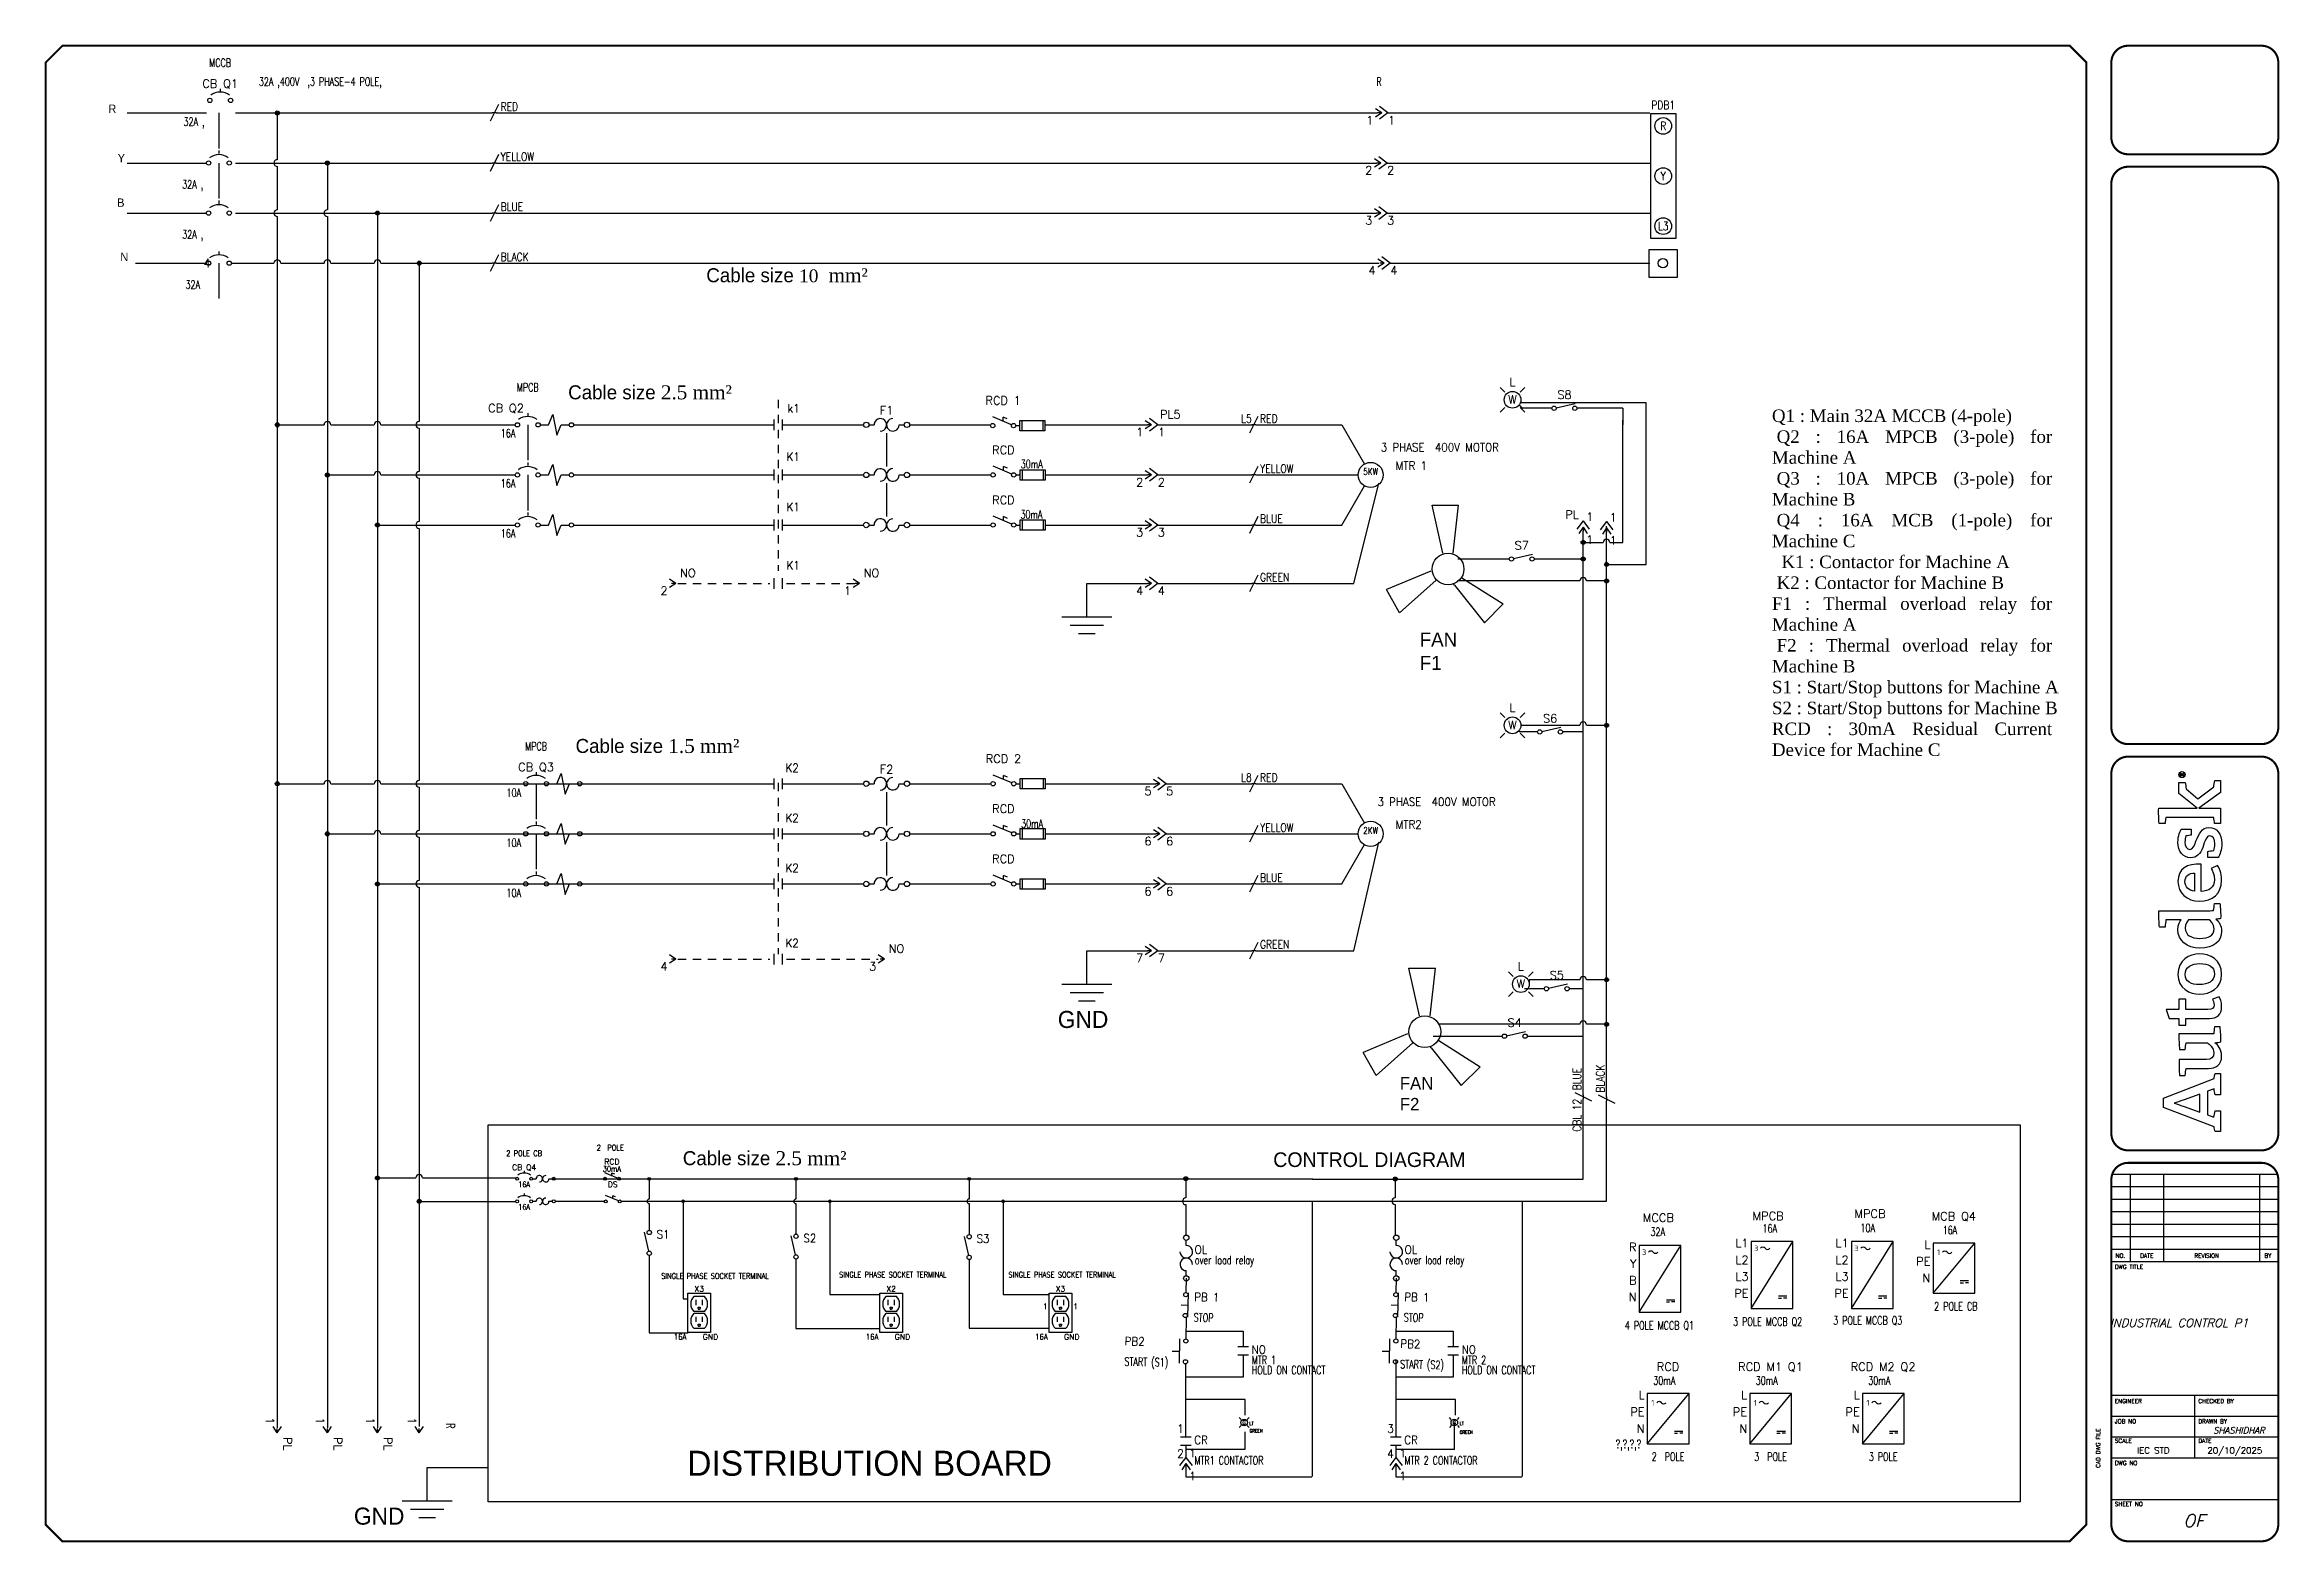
# Model space of a CAD drawing. Header units: inches. Extents: x 0 to 33.5, y 0 to 22.4.
import ezdxf
from ezdxf.enums import TextEntityAlignment as Align

# ---------------------------------------------------------------- set-up
doc = ezdxf.new("R2010")
doc.units = ezdxf.units.IN
doc.header["$MEASUREMENT"] = 0
doc.linetypes.add('HIDDEN2', pattern=[0.1875, 0.125, -0.0625])
for name, color, linetype in [('DESC', 150, 'Continuous'), ('DESCCHILD', 20, 'Continuous'), ('LAYER_1', 160, 'Continuous'), ('LINK', 9, 'Continuous'), ('MISC', 7, 'Continuous'), ('SYMS', 7, 'Continuous'), ('TAGS', 150, 'Continuous'), ('TERMS', 123, 'Continuous'), ('TITLE', 7, 'Continuous'), ('WIRES', 7, 'Continuous'), ('XREF', 7, 'Continuous'), ('XREFCHILD', 134, 'Continuous')]:
    doc.layers.add(name, color=color, linetype=linetype)
doc.styles.add('ITALIC', font='ITALIC')
doc.styles.add('SIMPLEX', font='SIMPLEX')
doc.styles.add('WD', font='romans.shx')
doc.styles.add('WD_IEC', font='ISOCP2.shx', dxfattribs={"width": 0.9, "height": 4})

msp = doc.modelspace()

# ---------------------------------------------------------------- texts
for s, p in [('  R', (0.875, 21.421)), ('Y', (1.108, 20.683)), ('B', (1.1, 20.015)), ('N', (1.148, 19.202))]:
    msp.add_text(s, height=0.125).set_placement(p)
at = {"style": 'WD'}
msp.add_text('4', height=0.125, dxfattribs=at).set_placement((2.5, 19.171), align=Align.MIDDLE_RIGHT)
at = {"attachment_point": 1}
for s, insert, char_height in [('Cable size {\\fTimes New Roman|b0|i0|c0|p18;\\H0.91667x;10 \\H1.09091x; mm² } ', (9.925, 19.095), 0.20992), ('Cable size {\\fTimes New Roman|b0|i0|c0|p18;2.5 mm² } ', (7.856, 17.342), 0.20992), ('Cable size {\\fTimes New Roman|b0|i0|c0|p18;1.5 mm² } ', (7.967, 12.046), 0.20992), ('Cable size {\\fTimes New Roman|b0|i0|c0|p18;2.5 mm² } ', (9.573, 5.873), 0.20992), ('CONTROL DIAGRAM', (18.416, 5.855), 0.21896), ('DISTRIBUTION BOARD ', (9.64, 1.387), 0.375)]:
    msp.add_mtext(s, dxfattribs=dict(at, insert=insert, char_height=char_height))
for s, insert, char_height, width in [('\\pxb0.41667,a0.41667,sm1,qj;{\\fTimes New Roman|b0|i0|c0|p18;\\H0.5x;Q1 : Main 32A MCCB (4-pole)\\P Q2 : 16A MPCB (3-pole) for Machine A\\P Q3 : 10A MPCB (3-pole) for Machine B\\P Q4 : 16A MCB (1-pole) for Machine C \\P  K1 : Contactor for Machine A\\P K2 : Contactor for Machine B \\PF1 : Thermal overload relay for Machine A\\P F2 : Thermal overload relay for Machine B \\PS1 : Start/Stop buttons for Machine A\\PS2 : Start/Stop buttons for Machine B \\PRCD : 30mA Residual Current Device for Machine C}', (25.885, 16.98), 0.375, 4.18579), ('FAN F1 ', (20.61, 13.64), 0.2096, 0.8592), ('FAN F2', (20.312, 6.983), 0.1875, 0.21868)]:
    msp.add_mtext(s, dxfattribs=dict(at, insert=insert, char_height=char_height, width=width))
at = {"char_height": 0.255, "attachment_point": 1}
for insert in [(15.189, 7.973), (4.646, 0.535)]:
    msp.add_mtext_dynamic_manual_height_columns('GND', width=0.25505, gutter_width=1.275, heights=[0], dxfattribs=dict(at, insert=insert))

# ---------------------------------------------------------------- blocks, each defined once
blk = doc.blocks.new('AI9-BLK2')
at = {"layer": 'LAYER_1', "color": 7}
blk.add_circle((0, 0), 2.03, dxfattribs=at)
blk.add_open_spline([(1.7, 0), (1.7, -1), (1, -1.8), (0, -1.8), (-1, -1.8), (-1.7, -1), (-1.7, 0), (-1.7, 1), (-1, 1.8), (0, 1.8), (1, 1.8), (1.7, 1), (1.7, 0)], degree=3, knots=[0, 0, 0, 0, 1, 1, 1, 2, 2, 2, 3, 3, 3, 4, 4, 4, 4], dxfattribs=at)
blk = doc.blocks.new('AI9-BLK1')
at = {"layer": 'LAYER_1', "color": 7}
for points, knots in [([(0.7, -1.1), (0.7, -1.1), (0.2, -0.4), (0.2, -0.4), (0.1, -0.2), (0, -0.2), (-0.1, -0.1), (0.3, 0), (0.5, 0.2), (0.5, 0.5), (0.5, 0.8), (0.3, 1.1), (-0.2, 1.1), (-0.2, 1.1), (-0.8, 1.1), (-0.8, 1.1), (-0.8, 1.1), (-0.8, -1.1), (-0.8, -1.1), (-0.8, -1.1), (-0.5, -1.1), (-0.5, -1.1), (-0.5, -1.1), (-0.5, -0.1), (-0.5, -0.1), (-0.4, -0.1), (-0.3, -0.2), (-0.2, -0.3), (-0.2, -0.3), (0.3, -1.1), (0.3, -1.1), (0.3, -1.1), (0.7, -1.1), (0.7, -1.1)], [0, 0, 0, 0, 1, 1, 1, 2, 2, 2, 3, 3, 3, 4, 4, 4, 5, 5, 5, 6, 6, 6, 7, 7, 7, 8, 8, 8, 9, 9, 9, 10, 10, 10, 11, 11, 11, 11]), ([(0.2, 0.5), (0.2, 0.2), (-0.1, 0.1), (-0.3, 0.1), (-0.3, 0.1), (-0.5, 0.1), (-0.5, 0.1), (-0.5, 0.1), (-0.5, 0.8), (-0.5, 0.8), (-0.5, 0.8), (-0.2, 0.8), (-0.2, 0.8), (0.1, 0.8), (0.2, 0.7), (0.2, 0.5)], [0, 0, 0, 0, 1, 1, 1, 2, 2, 2, 3, 3, 3, 4, 4, 4, 5, 5, 5, 5])]:
    blk.add_open_spline(points, degree=3, knots=knots, dxfattribs=at)
blk = doc.blocks.new('LOGO')
for points, knots in [([(35.2, 4.3), (35.2, 4.3), (22.1, 38.1), (22.1, 38.1), (22.1, 38.1), (16.1, 38.1), (16.1, 38.1), (16.1, 38.1), (3.2, 4.3), (3.2, 4.3), (2.2, 4.2), (0.9, 4), (0, 3.7), (0, 3.7), (0, 0), (0, 0), (0, 0), (13.7, 0), (13.7, 0), (13.7, 0), (13.7, 3.7), (13.7, 3.7), (12.4, 4), (10.9, 4.3), (9.5, 4.4), (9.5, 4.4), (11.1, 8.8), (11.1, 8.8), (11.1, 8.8), (26.8, 8.8), (26.8, 8.8), (26.8, 8.8), (28.4, 4.3), (28.4, 4.3), (27, 4.2), (25.8, 4), (24.5, 3.7), (24.5, 3.7), (24.5, 0), (24.5, 0), (24.5, 0), (38.7, 0), (38.7, 0), (38.7, 0), (38.7, 3.7), (38.7, 3.7), (37.9, 3.9), (36, 4.3), (35.2, 4.3)], [0, 0, 0, 0, 1, 1, 1, 2, 2, 2, 3, 3, 3, 4, 4, 4, 5, 5, 5, 6, 6, 6, 7, 7, 7, 8, 8, 8, 9, 9, 9, 10, 10, 10, 11, 11, 11, 12, 12, 12, 13, 13, 13, 14, 14, 14, 15, 15, 15, 16, 16, 16, 16]), ([(12.8, 13.8), (12.8, 13.8), (16.6, 24.3), (16.6, 24.3), (17.8, 27.5), (18.2, 28.8), (18.8, 30.9), (18.8, 30.9), (18.9, 30.9), (18.9, 30.9), (19.6, 28.9), (20, 27.5), (21.1, 24.3), (21.1, 24.3), (24.9, 13.8), (24.9, 13.8), (24.9, 13.8), (12.8, 13.8), (12.8, 13.8)], [0, 0, 0, 0, 1, 1, 1, 2, 2, 2, 3, 3, 3, 4, 4, 4, 5, 5, 5, 6, 6, 6, 6]), ([(70.8, 23.1), (70.8, 23.1), (70.8, 27.7), (70.8, 27.7), (70.8, 27.7), (75.3, 27.7), (75.3, 27.7), (75.3, 27.7), (75.3, 34.3), (75.3, 34.3), (75.3, 34.3), (81.3, 36.2), (81.3, 36.2), (81.3, 36.2), (81.3, 27.7), (81.3, 27.7), (81.3, 27.7), (88, 27.7), (88, 27.7), (88, 27.7), (88, 23.1), (88, 23.1), (88, 23.1), (81.3, 23.1), (81.3, 23.1), (81.3, 23.1), (81.3, 8.4), (81.3, 8.4), (81.3, 5.6), (82.1, 4.3), (84.3, 4.3), (86, 4.3), (87.5, 5.1), (88, 5.5), (88, 5.5), (89.7, 0.9), (89.7, 0.9), (88.7, 0.3), (86.5, -0.7), (83.2, -0.7), (77.6, -0.7), (75.3, 2.4), (75.3, 7.4), (75.3, 7.4), (75.3, 23.1), (75.3, 23.1), (75.3, 23.1), (70.8, 23.1), (70.8, 23.1)], [0, 0, 0, 0, 1, 1, 1, 2, 2, 2, 3, 3, 3, 4, 4, 4, 5, 5, 5, 6, 6, 6, 7, 7, 7, 8, 8, 8, 9, 9, 9, 10, 10, 10, 11, 11, 11, 12, 12, 12, 13, 13, 13, 14, 14, 14, 15, 15, 15, 16, 16, 16, 16]), ([(147.1, 4.7), (147.1, 5.4), (147, 6.1), (147, 6.9), (147, 6.9), (147, 41.1), (147, 41.1), (143.4, 41.2), (139.3, 41), (136.1, 40.7), (136.1, 40.7), (136.1, 37), (136.1, 37), (137.7, 36.8), (139.6, 36.6), (141, 36.4), (141, 36.4), (141, 36.4), (141, 36.4), (141, 36.4), (141, 26.2), (141, 26.2), (140, 27.1), (138, 28.4), (134.3, 28.4), (127.3, 28.4), (122, 22.6), (122, 13.8), (122, 4.5), (126.6, -0.7), (133.4, -0.7), (137.1, -0.7), (139.6, 1.1), (141.3, 3.1), (141.3, 2.1), (141.6, 0.6), (141.8, 0), (145.2, -0.2), (148.7, 0.1), (151.7, 0.4), (151.7, 0.4), (151.7, 4.1), (151.7, 4.1), (150.2, 4.2), (148.4, 4.5), (147.1, 4.7)], [0, 0, 0, 0, 1, 1, 1, 2, 2, 2, 3, 3, 3, 4, 4, 4, 5, 5, 5, 6, 6, 6, 7, 7, 7, 8, 8, 8, 9, 9, 9, 10, 10, 10, 11, 11, 11, 12, 12, 12, 13, 13, 13, 14, 14, 14, 15, 15, 15, 15]), ([(229.4, 4.6), (229.4, 4.6), (221.5, 15.2), (221.5, 15.2), (221.5, 15.2), (228, 23), (228, 23), (229.4, 23.1), (231.3, 23.3), (232.4, 23.6), (232.4, 23.6), (232.4, 27.7), (232.4, 27.7), (232.4, 27.7), (225, 27.7), (225, 27.7), (225, 27.7), (215.2, 15.6), (215.2, 15.6), (215.2, 15.6), (215.2, 41.2), (215.2, 41.2), (211.8, 41.3), (208.2, 41.2), (205.1, 40.9), (205.1, 40.9), (205.1, 36.9), (205.1, 36.9), (206.5, 36.8), (208, 36.6), (209.1, 36.5), (209.1, 36.5), (209.1, 4.5), (209.1, 4.5), (207.8, 4.4), (206.3, 4.2), (205.1, 4), (205.1, 4), (205.1, 0), (205.1, 0), (205.1, 0), (215.2, 0), (215.2, 0), (215.2, 0), (215.2, 14.5), (215.2, 14.5), (215.2, 14.5), (225.6, 0), (225.6, 0), (225.6, 0), (233.7, 0), (233.7, 0), (233.7, 0), (233.7, 3.8), (233.7, 3.8), (232.2, 4.2), (230.6, 4.4), (229.4, 4.6)], [0, 0, 0, 0, 1, 1, 1, 2, 2, 2, 3, 3, 3, 4, 4, 4, 5, 5, 5, 6, 6, 6, 7, 7, 7, 8, 8, 8, 9, 9, 9, 10, 10, 10, 11, 11, 11, 12, 12, 12, 13, 13, 13, 14, 14, 14, 15, 15, 15, 16, 16, 16, 17, 17, 17, 18, 18, 18, 19, 19, 19, 19]), ([(59.7, -0.1), (59.5, 0.6), (59.2, 2.6), (59.1, 3.8), (57.8, 2), (54.9, -0.7), (50.2, -0.7), (44.2, -0.7), (42, 3.1), (42, 8.1), (42, 8.1), (42, 22.9), (42, 22.9), (40.6, 23.2), (38.8, 23.4), (37.3, 23.5), (37.3, 23.5), (37.3, 27.3), (37.3, 27.3), (40.3, 27.6), (44.4, 27.8), (48, 27.6), (48, 27.6), (48, 9.3), (48, 9.3), (48, 6.2), (49.1, 4.5), (52.3, 4.5), (55.8, 4.5), (58.4, 7.9), (59, 8.6), (59, 8.6), (59, 23), (59, 23), (57.8, 23.2), (56, 23.4), (54.6, 23.5), (54.6, 23.5), (54.6, 27.3), (54.6, 27.3), (57.6, 27.7), (61.5, 27.8), (65, 27.7), (65, 27.7), (65, 4.6), (65, 4.6), (66.3, 4.4), (68.1, 4.2), (69.6, 4.1), (69.6, 4.1), (69.6, 0.3), (69.6, 0.3), (66.7, 0), (63, -0.2), (59.7, -0.1)], [0, 0, 0, 0, 1, 1, 1, 2, 2, 2, 3, 3, 3, 4, 4, 4, 5, 5, 5, 6, 6, 6, 7, 7, 7, 8, 8, 8, 9, 9, 9, 10, 10, 10, 11, 11, 11, 12, 12, 12, 13, 13, 13, 14, 14, 14, 15, 15, 15, 16, 16, 16, 17, 17, 17, 18, 18, 18, 18]), ([(104.8, -0.7), (95.2, -0.7), (91.4, 7), (91.4, 13.8), (91.4, 20.6), (95.1, 28.4), (104.6, 28.4), (114.1, 28.4), (118.3, 20.8), (118.3, 14), (118.3, 7.2), (114.2, -0.7), (104.8, -0.7)], [0, 0, 0, 0, 1, 1, 1, 2, 2, 2, 3, 3, 3, 4, 4, 4, 4]), ([(104.5, 23.6), (99.6, 23.6), (97.8, 19.5), (97.8, 14), (97.8, 8.5), (99.9, 4.1), (104.8, 4.1), (109.8, 4.1), (111.8, 8.2), (111.8, 13.8), (111.8, 19.3), (109.5, 23.6), (104.5, 23.6)], [0, 0, 0, 0, 1, 1, 1, 2, 2, 2, 3, 3, 3, 4, 4, 4, 4]), ([(141, 7.6), (140.3, 6.7), (138.2, 4.3), (135, 4.3), (130.5, 4.3), (128.5, 8.1), (128.5, 13.8), (128.5, 19.6), (130.9, 23.5), (135.4, 23.5), (138.3, 23.5), (139.9, 22.3), (141, 21.3), (141, 21.3), (141, 7.6), (141, 7.6)], [0, 0, 0, 0, 1, 1, 1, 2, 2, 2, 3, 3, 3, 4, 4, 4, 5, 5, 5, 5]), ([(167.6, 4.1), (171.4, 4.1), (173.8, 5.5), (175, 6.2), (175, 6.2), (177.1, 2.1), (177.1, 2.1), (175.5, 1.1), (172.6, -0.7), (167.2, -0.7), (158.2, -0.7), (153.3, 5.5), (153.3, 14), (153.3, 22.5), (158.9, 28.4), (166.4, 28.4), (174.6, 28.4), (178.7, 22.5), (177.9, 12.9), (177.9, 12.9), (159.8, 12.9), (159.8, 12.9), (160, 7.9), (162.3, 4.1), (167.6, 4.1)], [0, 0, 0, 0, 1, 1, 1, 2, 2, 2, 3, 3, 3, 4, 4, 4, 5, 5, 5, 6, 6, 6, 7, 7, 7, 8, 8, 8, 8]), ([(172, 17.3), (171.9, 20.8), (170.4, 23.7), (166.3, 23.7), (162.6, 23.7), (160.6, 21.2), (159.9, 17.3), (159.9, 17.3), (172, 17.3), (172, 17.3)], [0, 0, 0, 0, 1, 1, 1, 2, 2, 2, 3, 3, 3, 3]), ([(193.3, 16.4), (190.2, 17.6), (187.8, 18.3), (187.8, 20.5), (187.8, 22.6), (189.9, 23.7), (192.6, 23.7), (194.1, 23.7), (195.6, 23.5), (196.8, 23.1), (196.9, 21.9), (197.1, 20.1), (197.3, 19.6), (197.3, 19.6), (201.3, 19.6), (201.3, 19.6), (201.3, 19.6), (201.3, 26.1), (201.3, 26.1), (200.2, 26.8), (197.1, 28.4), (192.4, 28.4), (186.5, 28.4), (182.2, 25), (182.2, 20.1), (182.2, 15.7), (184.9, 13.4), (189.1, 11.9), (193.4, 10.4), (196.7, 9.3), (196.7, 7.2), (196.7, 5.1), (195, 3.9), (191.4, 3.9), (189.9, 3.9), (188.1, 4.1), (187, 4.6), (186.9, 5.9), (186.6, 7.8), (186.3, 8.4), (186.3, 8.4), (182.3, 8.4), (182.3, 8.4), (182.3, 8.4), (182.3, 1.6), (182.3, 1.6), (182.3, 1.6), (182.3, 1.6), (182.3, 1.6), (184.1, 0.5), (187.5, -0.8), (191.8, -0.8), (198.3, -0.8), (202.4, 2.6), (202.4, 7.8), (202.4, 12.5), (197.8, 14.6), (193.3, 16.4)], [0, 0, 0, 0, 1, 1, 1, 2, 2, 2, 3, 3, 3, 4, 4, 4, 5, 5, 5, 6, 6, 6, 7, 7, 7, 8, 8, 8, 9, 9, 9, 10, 10, 10, 11, 11, 11, 12, 12, 12, 13, 13, 13, 14, 14, 14, 15, 15, 15, 16, 16, 16, 17, 17, 17, 18, 18, 18, 19, 19, 19, 19])]:
    blk.add_open_spline(points, degree=3, knots=knots)
for name, p in [('AI9-BLK2', (237.6, 25.7)), ('AI9-BLK1', (237.8, 25.7))]:
    blk.add_blockref(name, p)
blk = doc.blocks.new('NO_NUM_acade_title')
at = {"layer": 'TITLE'}
for p, q in [((30.594, 22.177), (30.594, 20.781)), ((30.969, 5.531), (33.469, 5.531)), ((31.25, 5.531), (31.25, 4.219)), ((31.75, 5.531), (31.75, 4.219)), ((33.188, 5.531), (33.188, 4.219)), ((30.969, 5.344), (33.469, 5.344)), ((30.969, 5.156), (33.469, 5.156)), ((30.969, 4.969), (33.469, 4.969)), ((30.969, 4.781), (33.469, 4.781)), ((30.969, 4.594), (33.469, 4.594)), ((30.969, 4.406), (33.469, 4.406)), ((30.969, 4.219), (33.469, 4.219)), ((30.594, 0.281), (30.594, 2.214)), ((30.969, 2.219), (33.469, 2.219)), ((32.219, 1.281), (32.219, 2.219)), ((30.969, 1.906), (33.469, 1.906)), ((30.969, 1.594), (33.469, 1.594)), ((30.969, 1.281), (33.469, 1.281)), ((30.969, 0.656), (33.469, 0.656))]:
    blk.add_line(p, q, dxfattribs=at)
at = {"layer": 'TITLE', "const_width": 0.0312}
blk.add_lwpolyline([(30.594, 0.281), (30.594, 22.177), (30.344, 22.427), (0.281, 22.427), (0.031, 22.177), (0.031, 0.281), (0.281, 0.031), (30.344, 0.031)], close=True, dxfattribs=at)
for points in [[(31.219, 22.427, 0.414214), (30.969, 22.177, 0.414214)], [(33.469, 22.177, 0.414214), (33.219, 22.427, 0.414214)], [(30.969, 21.052, 0.414214), (31.219, 20.802, 0.414214)], [(33.219, 20.802, 0.414214), (33.469, 21.052, 0.414214)], [(31.219, 20.615, 0.414214), (30.969, 20.365, 0.414214)], [(33.469, 20.365, 0.414214), (33.219, 20.615, 0.414214)], [(30.969, 12.219, 0.414214), (31.219, 11.969, 0.414214)], [(33.219, 11.969, 0.414214), (33.469, 12.219, 0.414214)], [(31.219, 11.781, 0.414214), (30.969, 11.531, 0.414214)], [(33.469, 11.531, 0.414214), (33.219, 11.781, 0.414214)], [(30.969, 6.135, 0.414214), (31.219, 5.885, 0.414214)], [(33.219, 5.885, 0.414214), (33.469, 6.135, 0.414214)], [(31.219, 5.698, 0.414214), (30.969, 5.448, 0.414214)], [(33.469, 5.448, 0.414214), (33.219, 5.698, 0.414214)], [(30.969, 0.281, 0.414214), (31.219, 0.031, 0.414214)], [(33.219, 0.031, 0.414214), (33.469, 0.281, 0.414214)]]:
    blk.add_lwpolyline(points, format="xyb", dxfattribs=at)
for points in [[(33.219, 22.427), (31.219, 22.427)], [(30.969, 22.177), (30.969, 21.052)], [(33.469, 22.177), (33.469, 21.052)], [(33.219, 20.802), (31.219, 20.802)], [(33.219, 20.615), (31.219, 20.615)], [(30.969, 20.365), (30.969, 12.219)], [(33.469, 20.365), (33.469, 12.219)], [(31.219, 11.969), (33.219, 11.969)], [(31.219, 11.781), (33.219, 11.781)], [(31.219, 5.885), (33.219, 5.885)], [(31.219, 5.698), (33.219, 5.698)], [(30.969, 5.448), (30.969, 0.281)], [(33.469, 5.448), (33.469, 0.281)], [(31.219, 0.031), (33.219, 0.031)]]:
    blk.add_lwpolyline(points, dxfattribs=at)
at = {"layer": 'TITLE', "color": 7, "const_width": 0.0312}
for points in [[(30.969, 11.531), (30.969, 6.135)], [(33.469, 11.531), (33.469, 6.135)]]:
    blk.add_lwpolyline(points, dxfattribs=at)
at = {"xscale": 0.02250000000000085, "yscale": 0.02250000000000085, "zscale": 0.02250000000000085, "rotation": 90}
blk.add_blockref('LOGO', (32.605, 6.167), dxfattribs=at)
at = {"layer": 'TITLE', "color": 1, "style": 'SIMPLEX'}
for s, p in [('DWG TITLE', (31.021, 4.109)), ('ENGINEER', (31.021, 2.099)), ('CHECKED BY', (32.271, 2.099)), ('JOB NO', (31.021, 1.797)), ('DRAWN BY', (32.271, 1.797)), ('SCALE', (31.021, 1.505)), ('DATE', (32.271, 1.505)), ('DWG NO', (31.021, 1.172)), ('SHEET NO', (31.021, 0.557))]:
    blk.add_text(s, height=0.0625, dxfattribs=at).set_placement(p)
at = {"layer": 'TITLE', "color": 1}
for s, height, style, p in [('NO.', 0.0625, 'SIMPLEX', (31.104, 4.307)), ('DATE', 0.0625, 'SIMPLEX', (31.5, 4.307)), ('REVISION', 0.0625, 'SIMPLEX', (32.396, 4.307)), ('BY', 0.0625, 'SIMPLEX', (33.313, 4.307)), ('OF', 0.1875, 'ITALIC', (32.208, 0.339))]:
    blk.add_text(s, height=height, dxfattribs=dict(at, style=style)).set_placement(p, align=Align.MIDDLE)
at = {"layer": 'TITLE', "color": 1, "style": 'SIMPLEX'}
blk.add_text('CAD DWG FILE', height=0.0625, rotation=90, dxfattribs=at).set_placement((30.802, 1.13))
at = {"layer": 'TITLE', "color": 1, "style": 'ITALIC'}
for tag, height, p in [('TITLE#1', 0.125, (32.156, 3.406)), ('TITLE#2', 0.125, (32.156, 3.204)), ('TITLE#3', 0.125, (32.156, 3.001)), ('TITLE#4', 0.125, (32.156, 2.799)), ('DWG#', 0.2, (32.156, 0.826))]:
    blk.add_attdef(tag, text='', height=height, dxfattribs=at).set_placement(p, align=Align.CENTER)
at = {"layer": 'TITLE', "color": 1, "style": 'SIMPLEX'}
blk.add_attdef('CAD#', (30.826, 1.958), '', height=0.0938, rotation=90, dxfattribs=at)
at = {"layer": 'TITLE', "color": 1}
for tag, p, height, style in [('ENGINEER', (31.237, 1.958), 0.0938, 'ITALIC'), ('CHKDBY', (32.424, 1.958), 0.0938, 'ITALIC'), ('JOB#', (31.464, 1.644), 0.0938, 'SIMPLEX'), ('DRAWNBY', (32.494, 1.644), 0.0938, 'ITALIC'), ('SCALE', (31.353, 1.344), 0.0938, 'SIMPLEX'), ('DATE', (32.408, 1.344), 0.0938, 'SIMPLEX'), ('SHTS', (32.532, 0.25), 0.2, 'ITALIC')]:
    blk.add_attdef(tag, p, '', height=height, dxfattribs=dict(at, style=style))
at = {"layer": 'TITLE', "color": 1, "style": 'ITALIC'}
blk.add_attdef('SH#', text='', height=0.2, dxfattribs=at).set_placement((31.881, 0.25), align=Align.RIGHT)
at = {"layer": 'TITLE', "color": 7, "flags": 9}
blk.add_attdef('WD_TB', (31.219, 0.031), '', height=0.125, dxfattribs=at)
blk = doc.blocks.new('WDDOT')
for radius in [0.03, 0.0187, 0.00929]:
    blk.add_circle((0, 0), radius)
blk = doc.blocks.new('HCR21')
at = {"linetype": 'Continuous'}
for p, q in [((-0.062, 0.08), (-0.062, -0.08)), ((0.062, 0.08), (0.062, -0.08))]:
    blk.add_line(p, q, dxfattribs=at)
at = {"style": 'WD'}
for tag, width, p in [('INST', 0.7, (0, 0.451)), ('LOC', 0.7, (0, 0.281)), ('TAG2', 0.9, (0, 0.125)), ('DESC1', 0.7, (0, -0.449)), ('XREF', 0.7, (0, -0.297)), ('DESC2', 0.7, (0, -0.597)), ('DESC3', 0.7, (0, -0.744))]:
    blk.add_attdef(tag, text='', height=0.125, dxfattribs=dict(at, width=width)).set_placement(p, align=Align.CENTER)
for tag, p, height, flags in [('X4TERM01', (-0.062, 0), 0.0125, 1), ('X1TERM02', (0.062, 0), 0.0125, 1), ('FAMILY', (0.097, 0.053), 0.01, 9), ('CONTACT', (0.097, 0.036), 0.01, 1)]:
    blk.add_attdef(tag, p, '', height=height, dxfattribs=dict(at, flags=flags))
for tag, p in [('X2LINK', (0, 0.125)), ('X8LINK', (0, -0.125))]:
    blk.add_attdef(tag, p, '', height=0.01, dxfattribs=at)
at = {"linetype": 'Continuous', "style": 'WD', "flags": 8}
blk.add_attdef('TERM01', text='', height=0.125, dxfattribs=at).set_placement((-0.125, -0.016), align=Align.TOP_RIGHT)
blk.add_attdef('TERM02', text='', height=0.125, dxfattribs=at).set_placement((0.125, -0.016), align=Align.TOP_LEFT)
blk = doc.blocks.new('HOL1')
for p, q in [((-0.264, 0), (-0.188, 0)), ((0.188, 0), (0.264, 0))]:
    blk.add_line(p, q)
at = {"linetype": 'Continuous'}
for centre in [(-0.304, 0), (0.304, 0)]:
    blk.add_circle(centre, 0.04, dxfattribs=at)
for centre, start, end in [((-0.094, 0), 270.001, 180.002), ((0.094, 0), 90, 0.001)]:
    blk.add_arc(centre, 0.0938, start, end)
at = {"style": 'WD', "width": 0.7}
for tag, p in [('INST', (0, 0.795)), ('LOC', (0, 0.625)), ('DESC1', (0, 0.469)), ('DESC2', (0, 0.312)), ('RATING1', (0, -0.266))]:
    blk.add_attdef(tag, text='', height=0.125, dxfattribs=at).set_placement(p, align=Align.CENTER)
at = {"style": 'WD'}
for tag, p, height, flags in [('X4TERM01', (-0.344, 0), 0.0125, 1), ('FAMILY', (0.205, 0.152), 0.01, 9), ('X1TERM02', (0.344, 0), 0.0125, 1)]:
    blk.add_attdef(tag, p, '', height=height, dxfattribs=dict(at, flags=flags))
blk.add_attdef('TAG1', text='', height=0.125, dxfattribs=at).set_placement((0, 0.156), align=Align.CENTER)
for tag, p in [('X2LINK', (0, 0.125)), ('X8LINK', (0, -0.125))]:
    blk.add_attdef(tag, p, '', height=0.01, dxfattribs=at)
at = {"linetype": 'Continuous', "style": 'WD', "flags": 9}
for tag, p in [('ASSYCODE', (0.219, 0.062)), ('MFG', (0.228, 0.089)), ('CAT', (0.23, 0.108))]:
    blk.add_attdef(tag, text='', height=0.01, dxfattribs=at).set_placement(p, align=Align.CENTER)
at = {"linetype": 'Continuous', "style": 'WD', "flags": 8}
blk.add_attdef('TERM01', text='', height=0.125, dxfattribs=at).set_placement((-0.406, -0.031), align=Align.TOP_RIGHT)
blk.add_attdef('TERM02', text='', height=0.125, dxfattribs=at).set_placement((0.406, -0.031), align=Align.TOP_LEFT)
blk = doc.blocks.new('HOL2')
for p, q in [((-0.264, 0), (-0.188, 0)), ((0.188, 0), (0.264, 0))]:
    blk.add_line(p, q)
at = {"linetype": 'Continuous'}
for centre in [(-0.304, 0), (0.304, 0)]:
    blk.add_circle(centre, 0.04, dxfattribs=at)
for centre, start, end in [((-0.094, 0), 270.001, 180.002), ((0.094, 0), 90, 0.001)]:
    blk.add_arc(centre, 0.0938, start, end)
at = {"style": 'WD', "width": 0.7}
for tag, p in [('INST', (0, 0.81)), ('LOC', (0, 0.641)), ('DESC1', (0, 0.484)), ('DESC2', (0, 0.328))]:
    blk.add_attdef(tag, text='', height=0.125, dxfattribs=at).set_placement(p, align=Align.CENTER)
at = {"style": 'WD'}
for tag, p, height, flags in [('X4TERM01', (-0.344, 0), 0.0125, 1), ('FAMILY', (0.205, 0.152), 0.01, 9), ('X1TERM02', (0.344, 0), 0.0125, 1)]:
    blk.add_attdef(tag, p, '', height=height, dxfattribs=dict(at, flags=flags))
blk.add_attdef('TAG2', text='', height=0.125, dxfattribs=at).set_placement((0, 0.172), align=Align.CENTER)
for tag, p in [('X2LINK', (0, 0.125)), ('X8LINK', (0, -0.125))]:
    blk.add_attdef(tag, p, '', height=0.01, dxfattribs=at)
at = {"linetype": 'Continuous', "style": 'WD', "flags": 8}
blk.add_attdef('TERM01', text='', height=0.125, dxfattribs=at).set_placement((-0.406, -0.016), align=Align.TOP_RIGHT)
blk.add_attdef('TERM02', text='', height=0.125, dxfattribs=at).set_placement((0.406, -0.016), align=Align.TOP_LEFT)
blk = doc.blocks.new('HDS21F')
for p, q in [((0.126, 0.013), (-0.156, 0.13)), ((0, 0.065), (0, 0.125)), ((0.062, 0.099), (0, 0.125)), ((0.188, 0), (0.25, 0)), ((0.25, -0.078), (0.25, 0.078)), ((0.25, 0.078), (0.625, 0.078)), ((0.281, 0.078), (0.281, -0.078)), ((0.594, 0.078), (0.594, -0.078)), ((0.625, 0.078), (0.625, -0.078)), ((0.625, -0.078), (0.25, -0.078))]:
    blk.add_line(p, q)
for centre in [(-0.155, 0), (0.155, 0)]:
    blk.add_circle(centre, 0.0322)
at = {"style": 'WD', "width": 0.7}
for tag, p in [('INST', (0, 0.625)), ('LOC', (0, 0.469)), ('RATING1', (0, 0.156)), ('DESC1', (0, -0.406)), ('XREF', (0, -0.236)), ('DESC2', (0, -0.563))]:
    blk.add_attdef(tag, text='', height=0.125, dxfattribs=at).set_placement(p, align=Align.CENTER)
at = {"style": 'WD'}
blk.add_attdef('TAG2', text='', height=0.125, dxfattribs=at).set_placement((0, 0.312), align=Align.CENTER)
for tag, p, height, flags in [('X4TERM01', (-0.188, 0), 0.0125, 1), ('FAMILY', (0.206, 0.131), 0.01, 9), ('CONTACT', (0.206, 0.111), 0.01, 9), ('X1TERM02', (0.625, 0), 0.0125, 1)]:
    blk.add_attdef(tag, p, '', height=height, dxfattribs=dict(at, flags=flags))
for tag, p in [('X2LINK', (0, 0.188)), ('X8LINK', (0, -0.016))]:
    blk.add_attdef(tag, p, '', height=0.01, dxfattribs=at)
at = {"style": 'WD', "width": 0.7}
blk.add_attdef('RATING2', text='', height=0.125, dxfattribs=at).set_placement((0.438, 0), align=Align.MIDDLE)
at = {"linetype": 'Continuous', "style": 'WD', "flags": 8}
blk.add_attdef('TERM01', text='', height=0.125, dxfattribs=at).set_placement((-0.25, -0.031), align=Align.TOP_RIGHT)
blk.add_attdef('TERM02', text='', height=0.125, dxfattribs=at).set_placement((0.688, -0.031), align=Align.TOP_LEFT)
blk = doc.blocks.new('HMO13')
blk.add_circle((0, 0), 0.188)
at = {"style": 'WD'}
for tag, p, width in [('INST', (0.381, 0.403), 0.7), ('LOC', (0.381, 0.234), 0.7), ('TAG1', (0.375, 0.077), 0.9), ('DESC1', (0.376, -0.079), 0.9), ('DESC2', (0.376, -0.235), 0.9), ('DESC3', (0.376, -0.391), 0.9), ('RATING3', (0.375, -0.548), 0.8), ('RATING4', (0.375, -0.704), 0.8), ('WDTAGALT', (0.375, -0.875), 0.7)]:
    blk.add_attdef(tag, p, '', height=0.125, dxfattribs=dict(at, width=width))
at = {"style": 'WD', "width": 0.8}
blk.add_attdef('RATING1', text='', height=0.1, dxfattribs=at).set_placement((0, 0), align=Align.CENTER)
at = {"style": 'WD', "flags": 1}
for tag, p in [('X4TERM02', (-0.188, 0)), ('X0TERM01', (-0.094, 0.162)), ('X0TERM03', (-0.094, -0.162)), ('X0TERM04', (0.133, -0.133))]:
    blk.add_attdef(tag, p, '', height=0.0125, dxfattribs=at)
at = {"linetype": 'Continuous', "style": 'WD', "flags": 9}
blk.add_attdef('ASSYCODE', text='', height=0.01, dxfattribs=at).set_placement((0, 0.125), align=Align.CENTER)
at = {"style": 'WD', "flags": 9}
blk.add_attdef('FAMILY', text='', height=0.01, dxfattribs=at).set_placement((-0.005, 0.17), align=Align.CENTER)
at = {"linetype": 'Continuous', "style": 'WD', "flags": 1}
for tag, p in [('MFG', (0, 0.14)), ('CAT', (0, 0.159))]:
    blk.add_attdef(tag, text='', height=0.01, dxfattribs=at).set_placement(p, align=Align.MIDDLE)
at = {"style": 'WD', "width": 0.8}
blk.add_attdef('RATING2', text='', height=0.1, dxfattribs=at).set_placement((0, -0.031), align=Align.TOP_CENTER)
blk = doc.blocks.new('HCB1')
blk.add_line((0, 0.173), (0, 0.126))
for centre in [(-0.155, 0), (0.155, 0)]:
    blk.add_circle(centre, 0.0322)
blk.add_arc((0, -0.109), 0.234, 53.1301, 126.8699)
at = {"style": 'WD', "width": 0.7}
for tag, p in [('INST', (0, 0.826)), ('LOC', (0, 0.656)), ('DESC1', (0, 0.5)), ('DESC2', (0, 0.344)), ('RATING1', (0, -0.188)), ('XREF', (0, -0.344))]:
    blk.add_attdef(tag, text='', height=0.125, dxfattribs=at).set_placement(p, align=Align.CENTER)
at = {"style": 'WD'}
blk.add_attdef('TAG1', text='', height=0.125, dxfattribs=at).set_placement((0, 0.188), align=Align.CENTER)
for tag, p, height, flags in [('X4TERM01', (-0.188, 0), 0.0125, 1), ('X1TERM02', (0.188, 0), 0.0125, 1), ('FAMILY', (0.205, 0.152), 0.01, 9), ('CONTACT', (0.205, 0.133), 0.01, 9)]:
    blk.add_attdef(tag, p, '', height=height, dxfattribs=dict(at, flags=flags))
for tag, p in [('X2LINK', (0, 0.219)), ('X8LINK', (0, 0))]:
    blk.add_attdef(tag, p, '', height=0.01, dxfattribs=at)
at = {"linetype": 'Continuous', "style": 'WD', "flags": 9}
for tag, p in [('ASSYCODE', (0.219, 0.062)), ('MFG', (0.228, 0.089)), ('CAT', (0.23, 0.108))]:
    blk.add_attdef(tag, text='', height=0.01, dxfattribs=at).set_placement(p, align=Align.CENTER)
at = {"linetype": 'Continuous', "style": 'WD', "flags": 8}
blk.add_attdef('TERM01', text='', height=0.125, dxfattribs=at).set_placement((-0.25, -0.031), align=Align.TOP_RIGHT)
blk.add_attdef('TERM02', text='', height=0.125, dxfattribs=at).set_placement((0.25, -0.031), align=Align.TOP_LEFT)
blk = doc.blocks.new('HCB2')
at = {"linetype": 'HIDDEN2'}
blk.add_line((0, 0.187), (0, 0.141), dxfattribs=at)
for centre in [(-0.155, 0), (0.155, 0)]:
    blk.add_circle(centre, 0.0322)
blk.add_arc((0, -0.109), 0.234, 53.1301, 126.8699)
at = {"style": 'WD', "width": 0.7}
for tag, p in [('INST', (0, 0.863)), ('LOC', (0, 0.693)), ('DESC1', (0, 0.537)), ('DESC2', (0, 0.38)), ('RATING1', (0, -0.188)), ('XREF', (0, -0.344))]:
    blk.add_attdef(tag, text='', height=0.125, dxfattribs=at).set_placement(p, align=Align.CENTER)
at = {"style": 'WD'}
blk.add_attdef('TAG2', text='', height=0.125, dxfattribs=at).set_placement((0, 0.224), align=Align.CENTER)
for tag, p, height, flags in [('X4TERM01', (-0.188, 0), 0.0125, 1), ('FAMILY', (0.054, 0.183), 0.01, 9), ('CONTACT', (0.054, 0.159), 0.01, 9), ('X1TERM02', (0.188, 0), 0.0125, 1)]:
    blk.add_attdef(tag, p, '', height=height, dxfattribs=dict(at, flags=flags))
for tag, p in [('X2LINK', (0, 0.219)), ('X8LINK', (0, 0))]:
    blk.add_attdef(tag, p, '', height=0.01, dxfattribs=at)
at = {"linetype": 'Continuous', "style": 'WD', "flags": 8}
blk.add_attdef('TERM01', text='', height=0.125, dxfattribs=at).set_placement((-0.25, -0.031), align=Align.TOP_RIGHT)
blk.add_attdef('TERM02', text='', height=0.125, dxfattribs=at).set_placement((0.25, -0.031), align=Align.TOP_LEFT)
blk = doc.blocks.new('HCN1PJ')
for p, q in [((-0.031, 0), (-0.125, 0.062)), ((-0.031, 0), (-0.125, -0.062)), ((-0.031, 0), (-0.094, 0)), ((0.062, 0), (-0.062, 0.094)), ((0.062, 0), (-0.062, -0.094))]:
    blk.add_line(p, q)
at = {"style": 'WD', "width": 0.7}
for tag, p in [('DESC1', (-0.031, 0.406)), ('DESC2', (-0.031, 0.25))]:
    blk.add_attdef(tag, text='', height=0.125, dxfattribs=at).set_placement(p, align=Align.RIGHT)
for tag, p in [('INST', (0.094, 0.406)), ('LOC', (0.094, 0.25))]:
    blk.add_attdef(tag, p, '', height=0.125, dxfattribs=at)
at = {"style": 'WD'}
for tag, p, height, flags in [('X4TERMDESC01', (-0.106, 0.022), 0.01, 1), ('X4TERM01', (-0.094, 0), 0.0125, 1), ('WDBLKNAM', (0.048, 0.104), 0.01, 9), ('FAMILY', (0.048, 0.121), 0.01, 9), ('X1TERM02', (0.062, 0), 0.0125, 1), ('X1TERMDESC02', (0.067, 0.016), 0.01, 1)]:
    blk.add_attdef(tag, p, '', height=height, dxfattribs=dict(at, flags=flags))
for tag, p, height in [('X2LINK', (-0.062, 0.125), 0.01), ('TAG1', (0.094, 0.094), 0.125), ('X8LINK', (-0.062, -0.125), 0.01)]:
    blk.add_attdef(tag, p, '', height=height, dxfattribs=at)
at = {"linetype": 'Continuous', "style": 'WD', "flags": 9}
for tag, p in [('ASSYCODE', (0.067, 0.044)), ('MFG', (0.072, 0.057)), ('CAT', (0.073, 0.077))]:
    blk.add_attdef(tag, text='', height=0.01, dxfattribs=at).set_placement(p, align=Align.CENTER)
at = {"linetype": 'Continuous', "style": 'WD', "flags": 8}
blk.add_attdef('TERM01', text='', height=0.125, dxfattribs=at).set_placement((-0.156, -0.047), align=Align.TOP_RIGHT)
blk.add_attdef('TERM02', text='', height=0.125, dxfattribs=at).set_placement((0.062, -0.047), align=Align.TOP_LEFT)
blk = doc.blocks.new('HCN2PJ')
for p, q in [((-0.031, 0), (-0.125, 0.062)), ((-0.031, 0), (-0.125, -0.062)), ((-0.031, 0), (-0.094, 0)), ((0.062, 0), (-0.062, 0.094)), ((0.062, 0), (-0.062, -0.094))]:
    blk.add_line(p, q)
at = {"style": 'WD', "width": 0.7}
for tag, p in [('DESC1', (-0.031, 0.406)), ('DESC2', (-0.031, 0.25))]:
    blk.add_attdef(tag, text='', height=0.125, dxfattribs=at).set_placement(p, align=Align.RIGHT)
for tag, p in [('INST', (0.094, 0.406)), ('LOC', (0.094, 0.25))]:
    blk.add_attdef(tag, p, '', height=0.125, dxfattribs=at)
at = {"style": 'WD'}
for tag, p, height, flags in [('X4TERMDESC01', (-0.113, 0.019), 0.01, 1), ('X4TERM01', (-0.094, 0), 0.0125, 1), ('FAMILY', (0.048, 0.121), 0.01, 9), ('X1TERM02', (0.062, 0), 0.0125, 1), ('X1TERMDESC02', (0.067, 0.014), 0.01, 1)]:
    blk.add_attdef(tag, p, '', height=height, dxfattribs=dict(at, flags=flags))
for tag, p, height in [('X2LINK', (-0.062, 0.125), 0.01), ('TAG2', (0.094, 0.094), 0.125), ('X8LINK', (-0.062, -0.125), 0.01)]:
    blk.add_attdef(tag, p, '', height=height, dxfattribs=at)
at = {"linetype": 'Continuous', "style": 'WD', "flags": 8}
blk.add_attdef('TERM01', text='', height=0.125, dxfattribs=at).set_placement((-0.156, -0.047), align=Align.TOP_RIGHT)
blk.add_attdef('TERM02', text='', height=0.125, dxfattribs=at).set_placement((0.062, -0.047), align=Align.TOP_LEFT)
blk = doc.blocks.new('HCB11M')
for p, q in [((0, 0.173), (0, 0.126)), ((0.188, 0), (0.312, 0)), ((0.312, 0), (0.375, 0.156)), ((0.375, 0.156), (0.438, -0.156)), ((0.438, -0.156), (0.5, 0)), ((0.5, 0), (0.623, 0))]:
    blk.add_line(p, q)
for centre in [(-0.155, 0), (0.155, 0), (0.655, 0)]:
    blk.add_circle(centre, 0.0322)
blk.add_arc((0, -0.109), 0.234, 53.1301, 126.8699)
at = {"style": 'WD', "width": 0.7}
for tag, p in [('INST', (0, 0.826)), ('LOC', (0, 0.656)), ('DESC1', (0, 0.5)), ('DESC2', (0, 0.344)), ('RATING1', (0, -0.188)), ('XREF', (0, -0.344))]:
    blk.add_attdef(tag, text='', height=0.125, dxfattribs=at).set_placement(p, align=Align.CENTER)
at = {"style": 'WD'}
blk.add_attdef('TAG1', text='', height=0.125, dxfattribs=at).set_placement((0, 0.188), align=Align.CENTER)
for tag, p, height, flags in [('X4TERM01', (-0.188, 0), 0.0125, 1), ('X2LINK', (0, 0.219), 0.01, 1), ('X8LINK', (0, 0), 0.01, 1), ('FAMILY', (0.205, 0.152), 0.01, 9), ('CONTACT', (0.205, 0.131), 0.01, 9), ('X1TERM02', (0.688, 0), 0.0125, 1)]:
    blk.add_attdef(tag, p, '', height=height, dxfattribs=dict(at, flags=flags))
at = {"linetype": 'Continuous', "style": 'WD', "flags": 9}
for tag, p in [('ASSYCODE', (0.232, 0.071)), ('MFG', (0.228, 0.089)), ('CAT', (0.23, 0.108))]:
    blk.add_attdef(tag, text='', height=0.01, dxfattribs=at).set_placement(p, align=Align.CENTER)
at = {"linetype": 'Continuous', "style": 'WD', "flags": 8}
blk.add_attdef('TERM01', text='', height=0.125, dxfattribs=at).set_placement((-0.25, -0.031), align=Align.TOP_RIGHT)
blk.add_attdef('TERM02', text='', height=0.125, dxfattribs=at).set_placement((0.75, -0.031), align=Align.TOP_LEFT)
blk = doc.blocks.new('HCB21M')
at = {"linetype": 'HIDDEN2'}
blk.add_line((0, 0.187), (0, 0.141), dxfattribs=at)
for p, q in [((0.188, 0), (0.312, 0)), ((0.312, 0), (0.375, 0.156)), ((0.375, 0.156), (0.438, -0.156)), ((0.438, -0.156), (0.5, 0)), ((0.5, 0), (0.623, 0))]:
    blk.add_line(p, q)
for centre in [(-0.155, 0), (0.155, 0), (0.655, 0)]:
    blk.add_circle(centre, 0.0322)
blk.add_arc((0, -0.109), 0.234, 53.1301, 126.8699)
at = {"style": 'WD', "width": 0.7}
for tag, p in [('INST', (0, 0.863)), ('LOC', (0, 0.693)), ('DESC1', (0, 0.537)), ('DESC2', (0, 0.38)), ('RATING1', (0, -0.188)), ('XREF', (0, -0.344))]:
    blk.add_attdef(tag, text='', height=0.125, dxfattribs=at).set_placement(p, align=Align.CENTER)
at = {"style": 'WD'}
blk.add_attdef('TAG2', text='', height=0.125, dxfattribs=at).set_placement((0, 0.224), align=Align.CENTER)
for tag, p, height, flags in [('X4TERM01', (-0.188, 0), 0.0125, 1), ('X2LINK', (0, 0.219), 0.01, 1), ('X8LINK', (0, 0), 0.01, 1), ('FAMILY', (0.054, 0.183), 0.01, 9), ('CONTACT', (0.054, 0.161), 0.01, 9), ('X1TERM02', (0.688, 0), 0.0125, 1)]:
    blk.add_attdef(tag, p, '', height=height, dxfattribs=dict(at, flags=flags))
at = {"linetype": 'Continuous', "style": 'WD', "flags": 8}
blk.add_attdef('TERM01', text='', height=0.125, dxfattribs=at).set_placement((-0.25, -0.031), align=Align.TOP_RIGHT)
blk.add_attdef('TERM02', text='', height=0.125, dxfattribs=at).set_placement((0.75, -0.031), align=Align.TOP_LEFT)
blk = doc.blocks.new('HW01')
for p, q in [((0.062, 0.125), (-0.062, -0.125)), ((0.031, 0), (-0.031, 0))]:
    blk.add_line(p, q)
at = {"style": 'WD', "width": 0.7, "flags": 1}
for tag, p in [('INST', (0, 0.357)), ('LOC', (0, 0.188)), ('DESC1', (0, -0.456)), ('XREF', (0, -0.3)), ('DESC2', (0, -0.613))]:
    blk.add_attdef(tag, text='', height=0.125, dxfattribs=at).set_placement(p, align=Align.CENTER)
at = {"style": 'WD', "width": 0.8}
blk.add_attdef('TAG1', text='', height=0.125, dxfattribs=at).set_placement((-0.031, 0.031), align=Align.RIGHT)
at = {"style": 'WD', "flags": 1}
for tag, p in [('X4TERM01', (-0.031, 0)), ('X1TERM01', (0.031, 0))]:
    blk.add_attdef(tag, p, '', height=0.0125, dxfattribs=at)
at = {"linetype": 'Continuous', "style": 'WD', "flags": 9}
blk.add_attdef('ASSYCODE', text='', height=0.01, dxfattribs=at).set_placement((0.029, 0.042), align=Align.CENTER)
at = {"style": 'WD'}
for tag, p in [('X2LINK', (0, 0.125)), ('X8LINK', (0, -0.125))]:
    blk.add_attdef(tag, p, '', height=0.01, dxfattribs=at)
at = {"style": 'WD', "flags": 9}
blk.add_attdef('FAMILY', text='', height=0.01, dxfattribs=at).set_placement((0.023, 0.118), align=Align.CENTER)
at = {"style": 'WD', "width": 0.8}
blk.add_attdef('RATING1', (0.094, 0.031), '', height=0.125, dxfattribs=at)
at = {"style": 'WD', "width": 0.8, "flags": 1}
blk.add_attdef('MFG', text='', height=0.0938, dxfattribs=at).set_placement((-0.125, -0.031), align=Align.TOP_RIGHT)
blk.add_attdef('CAT', text='', height=0.0938, dxfattribs=at).set_placement((0.031, -0.031), align=Align.TOP_LEFT)
blk = doc.blocks.new('HW02')
for p, q in [((0.062, 0.125), (-0.062, -0.125)), ((0.031, 0), (-0.031, 0))]:
    blk.add_line(p, q)
at = {"style": 'WD', "width": 0.7, "flags": 1}
for tag, p in [('INST', (0, 0.357)), ('LOC', (0, 0.188)), ('DESC1', (0, -0.456)), ('XREF', (0, -0.3)), ('DESC2', (0, -0.613))]:
    blk.add_attdef(tag, text='', height=0.125, dxfattribs=at).set_placement(p, align=Align.CENTER)
at = {"style": 'WD', "width": 0.8}
blk.add_attdef('TAG2', text='', height=0.125, dxfattribs=at).set_placement((-0.031, 0.031), align=Align.RIGHT)
at = {"style": 'WD', "flags": 1}
for tag, p in [('X4TERM01', (-0.031, 0)), ('X1TERM01', (0.031, 0))]:
    blk.add_attdef(tag, p, '', height=0.0125, dxfattribs=at)
at = {"style": 'WD'}
for tag, p in [('X2LINK', (0, 0.125)), ('X8LINK', (0, -0.125))]:
    blk.add_attdef(tag, p, '', height=0.01, dxfattribs=at)
at = {"style": 'WD', "flags": 9}
blk.add_attdef('FAMILY', text='', height=0.01, dxfattribs=at).set_placement((0.023, 0.118), align=Align.CENTER)
at = {"style": 'WD', "width": 0.8}
blk.add_attdef('RATING1', (0.094, 0.031), '', height=0.125, dxfattribs=at)
blk = doc.blocks.new('HSS2W')
for p, q in [((-0.115, 0.115), (-0.186, 0.186)), ((0.115, 0.115), (0.186, 0.186)), ((-0.115, -0.115), (-0.186, -0.186)), ((0.115, -0.115), (0.186, -0.186))]:
    blk.add_line(p, q)
blk.add_circle((0, 0), 0.125)
at = {"style": 'WD', "width": 0.7}
for tag, p in [('INST', (0, 0.528)), ('LOC', (0, 0.359)), ('XREF', (0, -0.312))]:
    blk.add_attdef(tag, text='', height=0.125, dxfattribs=at).set_placement(p, align=Align.CENTER)
at = {"style": 'WD'}
for tag, p in [('COLOR', (0, -0.058)), ('TAG2', (0, 0.202))]:
    blk.add_attdef(tag, text='', height=0.125, dxfattribs=at).set_placement(p, align=Align.CENTER)
at = {"style": 'WD', "flags": 1}
for tag, p in [('X4TERM01', (-0.125, 0)), ('X1TERM02', (0.125, 0))]:
    blk.add_attdef(tag, p, '', height=0.0125, dxfattribs=at)
at = {"style": 'WD', "flags": 9}
blk.add_attdef('FAMILY', text='', height=0.01, dxfattribs=at).set_placement((-0.005, 0.161), align=Align.CENTER)
at = {"style": 'WD'}
for tag, p in [('X2LINK', (0, 0.219)), ('X8LINK', (0, -0.219))]:
    blk.add_attdef(tag, p, '', height=0.01, dxfattribs=at)
at = {"linetype": 'Continuous', "style": 'WD', "flags": 8}
blk.add_attdef('TERM01', text='', height=0.125, dxfattribs=at).set_placement((-0.175, -0.031), align=Align.TOP_RIGHT)
blk.add_attdef('TERM02', text='', height=0.125, dxfattribs=at).set_placement((0.175, -0.031), align=Align.TOP_LEFT)
blk = doc.blocks.new('HC01P_')
for q in [(-0.125, 0.062), (-0.125, -0.062), (-0.094, 0)]:
    blk.add_line((-0.031, 0), q)
at = {"style": 'WD', "width": 0.7}
for tag, p in [('DESC1', (-0.094, 0.406)), ('DESC2', (-0.094, 0.25))]:
    blk.add_attdef(tag, text='', height=0.125, dxfattribs=at).set_placement(p, align=Align.RIGHT)
for tag, p in [('INST', (0.031, 0.406)), ('LOC', (0.031, 0.25))]:
    blk.add_attdef(tag, p, '', height=0.125, dxfattribs=at)
at = {"style": 'WD'}
for tag, p, height, flags in [('X4TERM01', (-0.094, 0), 0.0125, 1), ('X4TERMDESC01', (-0.073, 0.019), 0.01, 1), ('FAMILY', (0.017, 0.121), 0.01, 9)]:
    blk.add_attdef(tag, p, '', height=height, dxfattribs=dict(at, flags=flags))
for tag, p, height in [('X2LINK', (-0.062, 0.125), 0.01), ('TAG1', (0.031, 0.094), 0.125), ('X8LINK', (-0.062, -0.125), 0.01)]:
    blk.add_attdef(tag, p, '', height=height, dxfattribs=at)
at = {"linetype": 'Continuous', "style": 'WD', "flags": 9}
for tag, p in [('ASSYCODE', (0.031, 0.031)), ('MFG', (0.04, 0.057)), ('CAT', (0.042, 0.077))]:
    blk.add_attdef(tag, text='', height=0.01, dxfattribs=at).set_placement(p, align=Align.CENTER)
at = {"linetype": 'Continuous', "style": 'WD', "flags": 8}
blk.add_attdef('TERM01', text='', height=0.125, dxfattribs=at).set_placement((-0.156, -0.047), align=Align.TOP_RIGHT)
blk = doc.blocks.new('HC02P_')
for q in [(-0.125, 0.062), (-0.125, -0.062), (-0.094, 0)]:
    blk.add_line((-0.031, 0), q)
at = {"style": 'WD', "width": 0.7}
for tag, p in [('DESC1', (-0.094, 0.406)), ('DESC2', (-0.094, 0.25))]:
    blk.add_attdef(tag, text='', height=0.125, dxfattribs=at).set_placement(p, align=Align.RIGHT)
for tag, p in [('INST', (0.031, 0.406)), ('LOC', (0.031, 0.25))]:
    blk.add_attdef(tag, p, '', height=0.125, dxfattribs=at)
at = {"style": 'WD'}
for tag, p, height, flags in [('X4TERMDESC01', (-0.115, 0.016), 0.01, 1), ('X4TERM01', (-0.094, 0), 0.0125, 1), ('FAMILY', (0.017, 0.121), 0.01, 9)]:
    blk.add_attdef(tag, p, '', height=height, dxfattribs=dict(at, flags=flags))
for tag, p, height in [('X2LINK', (-0.062, 0.125), 0.01), ('TAG2', (0.031, 0.094), 0.125), ('X8LINK', (-0.062, -0.125), 0.01)]:
    blk.add_attdef(tag, p, '', height=height, dxfattribs=at)
at = {"linetype": 'Continuous', "style": 'WD', "flags": 8}
blk.add_attdef('TERM01', text='', height=0.125, dxfattribs=at).set_placement((-0.156, -0.047), align=Align.TOP_RIGHT)
blk = doc.blocks.new('HCB11TH')
for p, q in [((0, 0.173), (0, 0.126)), ((0.188, 0), (0.266, 0)), ((0.547, 0), (0.623, 0))]:
    blk.add_line(p, q)
for centre in [(-0.155, 0), (0.155, 0), (0.655, 0)]:
    blk.add_circle(centre, 0.0322)
for centre, radius, start, end in [((0, -0.109), 0.234, 53.1301, 126.8699), ((0.336, 0), 0.0703, 270.001, 180.002), ((0.477, 0), 0.0703, 90, 0.001)]:
    blk.add_arc(centre, radius, start, end)
at = {"style": 'WD', "width": 0.7}
for tag, p in [('DESC1', (0, 0.5)), ('INST', (0, 0.826)), ('LOC', (0, 0.656)), ('DESC2', (0, 0.344)), ('RATING1', (0, -0.188)), ('XREF', (0, -0.344))]:
    blk.add_attdef(tag, text='', height=0.125, dxfattribs=at).set_placement(p, align=Align.CENTER)
at = {"style": 'WD'}
blk.add_attdef('TAG1', text='', height=0.125, dxfattribs=at).set_placement((0, 0.188), align=Align.CENTER)
for tag, p, height, flags in [('X4TERM01', (-0.188, 0), 0.0125, 1), ('X2LINK', (0, 0.219), 0.01, 1), ('X8LINK', (0, 0), 0.01, 1), ('FAMILY', (0.205, 0.152), 0.01, 9), ('X1TERM02', (0.688, 0), 0.0125, 1)]:
    blk.add_attdef(tag, p, '', height=height, dxfattribs=dict(at, flags=flags))
at = {"linetype": 'Continuous', "style": 'WD', "flags": 9}
for tag, p in [('ASSYCODE', (0.219, 0.062)), ('MFG', (0.228, 0.089)), ('CAT', (0.23, 0.108))]:
    blk.add_attdef(tag, text='', height=0.01, dxfattribs=at).set_placement(p, align=Align.CENTER)
at = {"linetype": 'Continuous', "style": 'WD', "flags": 8}
blk.add_attdef('TERM01', text='', height=0.125, dxfattribs=at).set_placement((-0.25, -0.031), align=Align.TOP_RIGHT)
blk.add_attdef('TERM02', text='', height=0.125, dxfattribs=at).set_placement((0.75, -0.031), align=Align.TOP_LEFT)
blk = doc.blocks.new('HCN1RDUP')
for p, q in [((-0.25, 0.219), (0.25, 0.219)), ((-0.25, -0.656), (-0.25, 0.219)), ((0.117, 0.14), (-0.117, 0.14)), ((-0.071, 0.071), (-0.071, -0.046)), ((0.07, 0.071), (0.07, -0.046)), ((0.25, 0.219), (0.25, -0.656)), ((0.117, -0.187), (-0.117, -0.187)), ((0.117, -0.235), (-0.117, -0.235)), ((-0.071, -0.304), (-0.071, -0.421)), ((-0.024, -0.093), (0.023, -0.093)), ((-0.024, -0.125), (-0.024, -0.093)), ((-0.024, -0.468), (0.023, -0.468)), ((-0.024, -0.5), (-0.024, -0.468)), ((0.008, -0.14), (-0.009, -0.14)), ((0.023, -0.093), (0.023, -0.125)), ((0.023, -0.468), (0.023, -0.5)), ((0.07, -0.304), (0.07, -0.421)), ((0.25, -0.656), (-0.25, -0.656)), ((0.117, -0.562), (-0.117, -0.562)), ((0.008, -0.515), (-0.009, -0.515))]:
    blk.add_line(p, q)
for centre, radius, start, end in [((0.039, -0.023), 0.226, 133.6028, 226.3972), ((-0.039, -0.023), 0.226, 313.6028, 46.3972), ((0.039, -0.398), 0.226, 133.6028, 226.3972), ((-0.009, -0.125), 0.015, 180, 270), ((0.008, -0.125), 0.015, 270, 0), ((-0.039, -0.398), 0.226, 313.6028, 46.3972), ((-0.009, -0.5), 0.015, 180, 270), ((0.008, -0.5), 0.015, 270, 0)]:
    blk.add_arc(centre, radius, start, end)
at = {"style": 'WD', "width": 0.7}
for tag, p in [('INST', (0, 0.875)), ('DESC1', (0, 0.562)), ('DESC2', (0, 0.406)), ('LOC', (0, 0.719))]:
    blk.add_attdef(tag, text='', height=0.125, dxfattribs=at).set_placement(p, align=Align.CENTER)
at = {"style": 'WD'}
blk.add_attdef('TAG1', text='', height=0.125, dxfattribs=at).set_placement((0, 0.25), align=Align.CENTER)
for tag, p, height, flags in [('X4TERM01', (-0.188, 0), 0.0125, 1), ('X1TERM02', (0.188, 0), 0.0125, 1), ('FAMILY', (0.205, 0.152), 0.01, 9), ('X4TERM04', (-0.188, -0.375), 0.0125, 1), ('X8TERM03', (0, -0.14), 0.0125, 1), ('X1TERM05', (0.188, -0.375), 0.0125, 1), ('X8TERM06', (0, -0.515), 0.0125, 1)]:
    blk.add_attdef(tag, p, '', height=height, dxfattribs=dict(at, flags=flags))
at = {"linetype": 'Continuous', "style": 'WD', "flags": 9}
for tag, p in [('ASSYCODE', (0.23, 0.071)), ('MFG', (0.228, 0.089)), ('CAT', (0.23, 0.108))]:
    blk.add_attdef(tag, text='', height=0.01, dxfattribs=at).set_placement(p, align=Align.CENTER)
at = {"linetype": 'Continuous', "style": 'WD', "flags": 8}
for tag, p in [('TERM01', (-0.281, -0.016)), ('TERM04', (-0.281, -0.391))]:
    blk.add_attdef(tag, text='', height=0.125, dxfattribs=at).set_placement(p, align=Align.TOP_RIGHT)
for tag, p in [('TERM02', (0.281, -0.016)), ('TERM05', (0.281, -0.391)), ('TERM06', (0.078, -0.688))]:
    blk.add_attdef(tag, text='', height=0.125, dxfattribs=at).set_placement(p, align=Align.TOP_LEFT)
at = {"style": 'WD', "width": 0.9}
blk.add_attdef('RATING1', text='', height=0.125, dxfattribs=at).set_placement((-0.281, -0.812), align=Align.RIGHT)
blk = doc.blocks.new('HDS21')
for p, q in [((0.126, 0.013), (-0.156, 0.13)), ((0, 0.065), (0, 0.125)), ((0.062, 0.099), (0, 0.125))]:
    blk.add_line(p, q)
for centre in [(-0.155, 0), (0.155, 0)]:
    blk.add_circle(centre, 0.0322)
at = {"style": 'WD', "width": 0.7}
for tag, p in [('INST', (0, 0.951)), ('DESC1', (0, 0.625)), ('DESC2', (0, 0.469)), ('LOC', (0, 0.781)), ('RATING1', (0, 0.156)), ('XREF', (0, -0.236))]:
    blk.add_attdef(tag, text='', height=0.125, dxfattribs=at).set_placement(p, align=Align.CENTER)
at = {"style": 'WD'}
blk.add_attdef('TAG2', text='', height=0.125, dxfattribs=at).set_placement((0, 0.312), align=Align.CENTER)
for tag, p, height, flags in [('X4TERM01', (-0.188, 0), 0.0125, 1), ('X1TERM02', (0.188, 0), 0.0125, 1), ('FAMILY', (0.206, 0.131), 0.01, 9), ('CONTACT', (0.206, 0.103), 0.01, 9)]:
    blk.add_attdef(tag, p, '', height=height, dxfattribs=dict(at, flags=flags))
for tag, p in [('X2LINK', (0, 0.281)), ('X8LINK', (0, -0.016))]:
    blk.add_attdef(tag, p, '', height=0.01, dxfattribs=at)
at = {"linetype": 'Continuous', "style": 'WD', "flags": 8}
blk.add_attdef('TERM01', text='', height=0.125, dxfattribs=at).set_placement((-0.25, -0.031), align=Align.TOP_RIGHT)
blk.add_attdef('TERM02', text='', height=0.125, dxfattribs=at).set_placement((0.25, -0.031), align=Align.TOP_LEFT)
blk = doc.blocks.new('VCN1PJ')
for p, q in [((0, 0.062), (-0.094, -0.062)), ((0, 0.062), (0.094, -0.062)), ((0, -0.031), (-0.062, -0.125)), ((0, -0.031), (0.062, -0.125)), ((0, -0.031), (0, -0.094))]:
    blk.add_line(p, q)
at = {"style": 'WD', "width": 0.7}
for tag, p in [('LOC', (-0.062, 0.68)), ('INST', (0.229, 0.85)), ('DESC1', (-0.062, 0.511)), ('DESC2', (-0.062, 0.354))]:
    blk.add_attdef(tag, text='', height=0.125, dxfattribs=at).set_placement(p, align=Align.RIGHT)
at = {"style": 'WD'}
blk.add_attdef('TAG1', text='', height=0.125, dxfattribs=at).set_placement((-0.062, 0.094), align=Align.RIGHT)
for tag, p, height, flags in [('WDBLKNAM', (-0.132, 0.045), 0.01, 9), ('FAMILY', (-0.132, 0.064), 0.01, 9), ('X2TERM02', (0, 0.062), 0.0125, 1), ('X2TERMDESC02', (0.026, 0.042), 0.01, 1), ('X8TERM01', (0, -0.094), 0.0125, 1), ('X8TERMDESC01', (0.013, -0.115), 0.01, 1)]:
    blk.add_attdef(tag, p, '', height=height, dxfattribs=dict(at, flags=flags))
at = {"linetype": 'Continuous', "style": 'WD', "flags": 9}
for tag, p in [('MFG', (-0.109, 0)), ('CAT', (-0.107, 0.019)), ('ASSYCODE', (-0.109, -0.014))]:
    blk.add_attdef(tag, text='', height=0.01, dxfattribs=at).set_placement(p, align=Align.CENTER)
at = {"linetype": 'Continuous', "style": 'WD', "flags": 8}
blk.add_attdef('TERM02', (0.047, 0.062), '', height=0.125, dxfattribs=at)
at = {"style": 'WD'}
for tag, p in [('X4LINK', (-0.125, -0.062)), ('X1LINK', (0.125, -0.062))]:
    blk.add_attdef(tag, p, '', height=0.01, dxfattribs=at)
at = {"linetype": 'Continuous', "style": 'WD', "flags": 8}
blk.add_attdef('TERM01', text='', height=0.125, dxfattribs=at).set_placement((0.047, -0.156), align=Align.TOP_LEFT)
blk = doc.blocks.new('VW01')
for p, q in [((-0.125, 0.062), (0.125, -0.062)), ((0, 0.031), (0, -0.031))]:
    blk.add_line(p, q)
at = {"style": 'WD', "width": 0.8}
blk.add_attdef('RATING1', (-0.031, 0.094), '', height=0.125, rotation=90, dxfattribs=at)
at = {"style": 'WD', "width": 0.7, "flags": 1}
for tag, p in [('INST', (-0.357, 0)), ('LOC', (-0.188, 0)), ('XREF', (0.3, -0.062)), ('DESC1', (0.456, -0.062)), ('DESC2', (0.613, -0.062))]:
    blk.add_attdef(tag, text='', height=0.125, rotation=90, dxfattribs=at).set_placement(p, align=Align.CENTER)
at = {"style": 'WD', "flags": 9}
blk.add_attdef('FAMILY', text='', height=0.01, rotation=90, dxfattribs=at).set_placement((-0.118, 0.023), align=Align.CENTER)
at = {"style": 'WD'}
for tag, p in [('X4LINK', (-0.125, 0)), ('X1LINK', (0.125, 0))]:
    blk.add_attdef(tag, p, '', height=0.01, dxfattribs=at)
at = {"linetype": 'Continuous', "style": 'WD', "flags": 9}
blk.add_attdef('ASSYCODE', text='', height=0.01, rotation=90, dxfattribs=at).set_placement((-0.042, 0.029), align=Align.CENTER)
at = {"style": 'WD', "flags": 1}
for tag, p in [('X2TERM01', (0, 0.031)), ('X8TERM01', (0, -0.031))]:
    blk.add_attdef(tag, p, '', height=0.0125, dxfattribs=at)
at = {"style": 'WD', "width": 0.8, "flags": 1}
blk.add_attdef('CAT', text='', height=0.0938, rotation=90, dxfattribs=at).set_placement((0.031, 0.031), align=Align.TOP_LEFT)
at = {"style": 'WD', "width": 0.8}
blk.add_attdef('TAG1', text='', height=0.125, rotation=90, dxfattribs=at).set_placement((-0.031, -0.031), align=Align.RIGHT)
at = {"style": 'WD', "width": 0.8, "flags": 1}
blk.add_attdef('MFG', text='', height=0.0938, rotation=90, dxfattribs=at).set_placement((0.031, -0.125), align=Align.TOP_RIGHT)
blk = doc.blocks.new('VW02')
for p, q in [((-0.125, 0.062), (0.125, -0.062)), ((0, 0.031), (0, -0.031))]:
    blk.add_line(p, q)
at = {"style": 'WD', "width": 0.8}
blk.add_attdef('RATING1', (-0.031, 0.094), '', height=0.125, rotation=90, dxfattribs=at)
at = {"style": 'WD', "width": 0.7, "flags": 1}
for tag, p in [('INST', (-0.357, 0)), ('LOC', (-0.188, 0)), ('XREF', (0.3, -0.062)), ('DESC1', (0.456, -0.062)), ('DESC2', (0.613, -0.062))]:
    blk.add_attdef(tag, text='', height=0.125, rotation=90, dxfattribs=at).set_placement(p, align=Align.CENTER)
at = {"style": 'WD', "flags": 9}
blk.add_attdef('FAMILY', text='', height=0.01, rotation=90, dxfattribs=at).set_placement((-0.118, 0.023), align=Align.CENTER)
at = {"style": 'WD'}
for tag, p in [('X4LINK', (-0.125, 0)), ('X1LINK', (0.125, 0))]:
    blk.add_attdef(tag, p, '', height=0.01, dxfattribs=at)
at = {"style": 'WD', "flags": 1}
for tag, p in [('X2TERM01', (0, 0.031)), ('X8TERM01', (0, -0.031))]:
    blk.add_attdef(tag, p, '', height=0.0125, dxfattribs=at)
at = {"style": 'WD', "width": 0.8}
blk.add_attdef('TAG2', text='', height=0.125, rotation=90, dxfattribs=at).set_placement((-0.031, -0.031), align=Align.RIGHT)
blk = doc.blocks.new('VTG11')
blk.add_line((-0.007, -0.124), (-0.071, 0.159))
for centre in [(0, 0.155), (0, -0.155)]:
    blk.add_circle(centre, 0.0322)
at = {"style": 'WD'}
for tag, p, width in [('INST', (0.203, 0.39), 0.7), ('LOC', (0.203, 0.221), 0.7), ('TAG1', (0.111, 0.064), 0.9), ('XREF', (0.113, -0.092), 0.7), ('DESC1', (0.113, -0.248), 0.7), ('DESC2', (0.113, -0.404), 0.7), ('WDTAGALT', (0.109, -0.562), 0.7)]:
    blk.add_attdef(tag, p, '', height=0.125, dxfattribs=dict(at, width=width))
at = {"linetype": 'Continuous', "style": 'WD', "flags": 8}
blk.add_attdef('TERM01', text='', height=0.125, dxfattribs=at).set_placement((-0.055, 0.207), align=Align.RIGHT)
at = {"color": 7, "style": 'WD'}
for tag, p in [('X4LINK', (-0.125, 0)), ('X1LINK', (0.078, 0))]:
    blk.add_attdef(tag, p, '', height=0.01, dxfattribs=at)
at = {"style": 'WD'}
for tag, p, flags in [('FAMILY', (-0.037, 0.038), 9), ('CONTACT', (-0.02, 0.038), 1)]:
    blk.add_attdef(tag, p, '', height=0.01, rotation=90, dxfattribs=dict(at, flags=flags))
at = {"linetype": 'Continuous', "style": 'WD', "flags": 9}
for tag, p in [('CAT', (0.007, 0.063)), ('MFG', (0.027, 0.063)), ('ASSYCODE', (0.043, 0.062))]:
    blk.add_attdef(tag, text='', height=0.01, rotation=90, dxfattribs=at).set_placement(p, align=Align.CENTER)
at = {"color": 7, "style": 'WD', "flags": 1}
for tag, p in [('X2TERM01', (0, 0.188)), ('X8TERM02', (0, -0.188))]:
    blk.add_attdef(tag, p, '', height=0.0125, dxfattribs=at)
at = {"linetype": 'Continuous', "style": 'WD', "flags": 8}
blk.add_attdef('TERM02', text='', height=0.125, dxfattribs=at).set_placement((-0.041, -0.213), align=Align.TOP_RIGHT)
blk = doc.blocks.new('HTG11')
blk.add_line((-0.124, 0.007), (0.159, 0.071))
for centre in [(-0.155, 0), (0.155, 0)]:
    blk.add_circle(centre, 0.0322)
at = {"style": 'WD', "width": 0.7}
for tag, p in [('INST', (0, 0.779)), ('LOC', (0, 0.609)), ('DESC1', (0, 0.453)), ('DESC2', (0, 0.297)), ('WDTAGALT', (0, -0.391)), ('XREF', (0, -0.236))]:
    blk.add_attdef(tag, text='', height=0.125, dxfattribs=at).set_placement(p, align=Align.CENTER)
at = {"style": 'WD'}
blk.add_attdef('TAG1', text='', height=0.125, dxfattribs=at).set_placement((0, 0.141), align=Align.CENTER)
for tag, p, height, flags in [('X4TERM01', (-0.188, 0), 0.0125, 1), ('FAMILY', (0.038, 0.037), 0.01, 9), ('CONTACT', (0.038, 0.02), 0.01, 1), ('X1TERM02', (0.188, 0), 0.0125, 1)]:
    blk.add_attdef(tag, p, '', height=height, dxfattribs=dict(at, flags=flags))
for tag, p in [('X2LINK', (0, 0.266)), ('X8LINK', (0, -0.062))]:
    blk.add_attdef(tag, p, '', height=0.01, dxfattribs=at)
at = {"linetype": 'Continuous', "style": 'WD', "flags": 9}
for tag, p in [('CAT', (0.063, -0.007)), ('ASSYCODE', (0.062, -0.043)), ('MFG', (0.063, -0.027))]:
    blk.add_attdef(tag, text='', height=0.01, dxfattribs=at).set_placement(p, align=Align.CENTER)
at = {"linetype": 'Continuous', "style": 'WD', "flags": 8}
blk.add_attdef('TERM01', text='', height=0.125, dxfattribs=at).set_placement((-0.25, -0.031), align=Align.TOP_RIGHT)
blk.add_attdef('TERM02', text='', height=0.125, dxfattribs=at).set_placement((0.25, -0.031), align=Align.TOP_LEFT)
blk = doc.blocks.new('VOL1')
for p, q in [((0, 0.188), (0, 0.264)), ((0, -0.264), (0, -0.188))]:
    blk.add_line(p, q)
at = {"linetype": 'Continuous'}
for centre in [(0, 0.304), (0, -0.304)]:
    blk.add_circle(centre, 0.04, dxfattribs=at)
for centre, start, end in [((0, 0.094), 180, 90.001), ((0, -0.094), 0.001, 270.002)]:
    blk.add_arc(centre, 0.0938, start, end)
at = {"linetype": 'Continuous', "style": 'WD', "flags": 8}
blk.add_attdef('TERM01', text='', height=0.125, dxfattribs=at).set_placement((-0.055, 0.363), align=Align.RIGHT)
at = {"color": 7, "style": 'WD', "flags": 1}
for tag, p in [('X2TERM01', (0, 0.344)), ('X8TERM02', (0, -0.344))]:
    blk.add_attdef(tag, p, '', height=0.0125, dxfattribs=at)
at = {"style": 'WD'}
for tag, p, width in [('INST', (0.219, 0.39), 0.7), ('LOC', (0.219, 0.221), 0.7), ('TAG1', (0.127, 0.064), 0.9), ('DESC1', (0.129, -0.092), 0.7), ('DESC2', (0.129, -0.248), 0.7), ('RATING1', (0.156, -0.404), 0.7)]:
    blk.add_attdef(tag, p, '', height=0.125, dxfattribs=dict(at, width=width))
at = {"color": 7, "style": 'WD'}
for tag, p in [('X4LINK', (-0.141, 0)), ('X1LINK', (0.125, 0))]:
    blk.add_attdef(tag, p, '', height=0.01, dxfattribs=at)
at = {"style": 'WD', "flags": 9}
blk.add_attdef('FAMILY', (-0.216, -0.158), '', height=0.01, rotation=90, dxfattribs=at)
at = {"linetype": 'Continuous', "style": 'WD', "flags": 9}
for tag, p in [('CAT', (-0.172, -0.133)), ('MFG', (-0.153, -0.135)), ('ASSYCODE', (-0.127, -0.144))]:
    blk.add_attdef(tag, text='', height=0.01, rotation=90, dxfattribs=at).set_placement(p, align=Align.CENTER)
at = {"linetype": 'Continuous', "style": 'WD', "flags": 8}
blk.add_attdef('TERM02', text='', height=0.125, dxfattribs=at).set_placement((-0.041, -0.37), align=Align.TOP_RIGHT)
blk = doc.blocks.new('VPB12')
for p, q in [((-0.064, 0), (0.033, 0)), ((0.033, 0.185), (0.033, -0.18))]:
    blk.add_line(p, q)
for centre in [(0, 0.156), (0, -0.156)]:
    blk.add_circle(centre, 0.0312)
at = {"linetype": 'Continuous', "style": 'WD'}
for tag, height, flags, p in [('TERM01', 0.125, 8, (-0.055, 0.222)), ('MFG', 0.01, 9, (0.014, -0.088)), ('CAT', 0.01, 9, (0.014, -0.073))]:
    blk.add_attdef(tag, text='', height=height, dxfattribs=dict(at, flags=flags)).set_placement(p, align=Align.RIGHT)
at = {"style": 'WD'}
for tag, p, width in [('INST', (0.127, 0.39), 0.7), ('LOC', (0.127, 0.221), 0.7), ('TAG1', (0.127, 0.064), 0.9), ('XREF', (0.129, -0.09), 0.7), ('DESC1', (0.129, -0.242), 0.7), ('DESC2', (0.129, -0.398), 0.7)]:
    blk.add_attdef(tag, p, '', height=0.125, dxfattribs=dict(at, width=width))
at = {"color": 7, "style": 'WD'}
for tag, p in [('X4LINK', (-0.125, 0)), ('X1LINK', (0.125, 0))]:
    blk.add_attdef(tag, p, '', height=0.01, dxfattribs=at)
at = {"color": 7, "style": 'WD', "flags": 1}
for tag, p in [('X2TERM01', (0, 0.188)), ('X8TERM02', (0, -0.188))]:
    blk.add_attdef(tag, p, '', height=0.0125, dxfattribs=at)
at = {"linetype": 'Continuous', "style": 'WD', "flags": 8}
blk.add_attdef('TERM02', text='', height=0.125, dxfattribs=at).set_placement((-0.041, -0.229), align=Align.TOP_RIGHT)
at = {"style": 'WD'}
for tag, flags, p in [('CONTACT', 1, (0.014, -0.053)), ('FAMILY', 9, (0.014, -0.036))]:
    blk.add_attdef(tag, text='', height=0.01, dxfattribs=dict(at, flags=flags)).set_placement(p, align=Align.RIGHT)
at = {"linetype": 'Continuous', "style": 'WD', "flags": 9}
blk.add_attdef('ASSYCODE', text='', height=0.01, dxfattribs=at).set_placement((-0.001, -0.105), align=Align.CENTER)
blk = doc.blocks.new('VPB11')
for p, q in [((-0.202, 0), (-0.094, 0)), ((-0.094, 0.185), (-0.094, -0.18))]:
    blk.add_line(p, q)
for centre in [(0, 0.156), (0, -0.156)]:
    blk.add_circle(centre, 0.0312)
at = {"linetype": 'Continuous', "style": 'WD'}
for tag, height, flags, p in [('TERM01', 0.125, 8, (-0.055, 0.222)), ('MFG', 0.01, 9, (-0.142, -0.088)), ('CAT', 0.01, 9, (-0.142, -0.073))]:
    blk.add_attdef(tag, text='', height=height, dxfattribs=dict(at, flags=flags)).set_placement(p, align=Align.RIGHT)
at = {"style": 'WD'}
for tag, p, width in [('INST', (0.127, 0.39), 0.7), ('LOC', (0.127, 0.221), 0.7), ('TAG1', (0.127, 0.064), 0.9), ('XREF', (0.129, -0.09), 0.7), ('DESC1', (0.129, -0.242), 0.7), ('DESC2', (0.129, -0.398), 0.7)]:
    blk.add_attdef(tag, p, '', height=0.125, dxfattribs=dict(at, width=width))
at = {"color": 7, "style": 'WD'}
for tag, p in [('X4LINK', (-0.266, 0)), ('X1LINK', (0, 0))]:
    blk.add_attdef(tag, p, '', height=0.01, dxfattribs=at)
at = {"color": 7, "style": 'WD', "flags": 1}
for tag, p in [('X2TERM01', (0, 0.188)), ('X8TERM02', (0, -0.188))]:
    blk.add_attdef(tag, p, '', height=0.0125, dxfattribs=at)
at = {"linetype": 'Continuous', "style": 'WD', "flags": 8}
blk.add_attdef('TERM02', text='', height=0.125, dxfattribs=at).set_placement((-0.041, -0.229), align=Align.TOP_RIGHT)
at = {"style": 'WD'}
for tag, flags, p in [('CONTACT', 1, (-0.142, -0.053)), ('FAMILY', 9, (-0.142, -0.036))]:
    blk.add_attdef(tag, text='', height=0.01, dxfattribs=dict(at, flags=flags)).set_placement(p, align=Align.RIGHT)
at = {"linetype": 'Continuous', "style": 'WD', "flags": 9}
blk.add_attdef('ASSYCODE', text='', height=0.01, dxfattribs=at).set_placement((-0.155, -0.106), align=Align.CENTER)
blk = doc.blocks.new('VCR21')
at = {"linetype": 'Continuous'}
for p, q in [((-0.08, 0.062), (0.08, 0.062)), ((-0.08, -0.062), (0.08, -0.062))]:
    blk.add_line(p, q, dxfattribs=at)
at = {"style": 'WD'}
for tag, p, width in [('INST', (0.125, 0.266), 0.7), ('TAG2', (0.127, -0.045), 0.9), ('LOC', (0.125, 0.109), 0.7), ('XREF', (0.129, -0.199), 0.7), ('DESC1', (0.129, -0.351), 0.7), ('DESC2', (0.129, -0.499), 0.7), ('DESC3', (0.129, -0.646), 0.7)]:
    blk.add_attdef(tag, p, '', height=0.125, dxfattribs=dict(at, width=width))
at = {"linetype": 'Continuous', "style": 'WD', "width": 0.9, "flags": 8}
blk.add_attdef('TERM01', text='', height=0.125, dxfattribs=at).set_placement((-0.031, 0.125), align=Align.RIGHT)
at = {"style": 'WD'}
for tag, p, flags in [('FAMILY', (-0.181, 0.003), 9), ('CONTACT', (-0.181, -0.014), 1)]:
    blk.add_attdef(tag, p, '', height=0.01, dxfattribs=dict(at, flags=flags))
at = {"color": 7, "style": 'WD'}
for tag, p in [('X4LINK', (-0.141, 0)), ('X1LINK', (0.125, 0))]:
    blk.add_attdef(tag, p, '', height=0.01, dxfattribs=at)
at = {"color": 7, "style": 'WD', "flags": 1}
for tag, p in [('X2TERM01', (0, 0.062)), ('X8TERM02', (0, -0.062))]:
    blk.add_attdef(tag, p, '', height=0.0125, dxfattribs=at)
at = {"linetype": 'Continuous', "style": 'WD', "width": 0.9, "flags": 8}
blk.add_attdef('TERM02', text='', height=0.125, dxfattribs=at).set_placement((-0.031, -0.125), align=Align.TOP_RIGHT)
blk = doc.blocks.new('VC01PJ')
for p, q in [((0, 0.062), (-0.094, -0.062)), ((0, 0.062), (0.094, -0.062)), ((0, -0.031), (-0.062, -0.125)), ((0, -0.031), (0.062, -0.125)), ((0, -0.031), (0, -0.094))]:
    blk.add_line(p, q)
at = {"style": 'WD', "width": 0.7}
for tag, p in [('LOC', (-0.062, 0.68)), ('INST', (0.229, 0.85)), ('DESC1', (-0.062, 0.511)), ('DESC2', (-0.062, 0.354))]:
    blk.add_attdef(tag, text='', height=0.125, dxfattribs=at).set_placement(p, align=Align.RIGHT)
at = {"style": 'WD'}
blk.add_attdef('TAG1', text='', height=0.125, dxfattribs=at).set_placement((-0.062, 0.094), align=Align.RIGHT)
for tag, p, height, flags in [('FAMILY', (-0.132, 0.064), 0.01, 9), ('X2TERM02', (0, 0.062), 0.0125, 1), ('X2TERMDESC02', (0.026, 0.042), 0.01, 1), ('X8TERM01', (0, -0.094), 0.0125, 1), ('X8TERMDESC01', (0.013, -0.115), 0.01, 1)]:
    blk.add_attdef(tag, p, '', height=height, dxfattribs=dict(at, flags=flags))
at = {"linetype": 'Continuous', "style": 'WD', "flags": 9}
for tag, p in [('MFG', (-0.109, 0)), ('CAT', (-0.107, 0.019)), ('ASSYCODE', (-0.109, -0.014))]:
    blk.add_attdef(tag, text='', height=0.01, dxfattribs=at).set_placement(p, align=Align.CENTER)
at = {"linetype": 'Continuous', "style": 'WD', "flags": 8}
blk.add_attdef('TERM02', (0.047, 0.062), '', height=0.125, dxfattribs=at)
at = {"style": 'WD'}
for tag, p in [('X4LINK', (-0.125, -0.062)), ('X1LINK', (0.125, -0.062))]:
    blk.add_attdef(tag, p, '', height=0.01, dxfattribs=at)
at = {"linetype": 'Continuous', "style": 'WD', "flags": 8}
blk.add_attdef('TERM01', text='', height=0.125, dxfattribs=at).set_placement((0.047, -0.156), align=Align.TOP_LEFT)
blk = doc.blocks.new('HPW1_3PH')
for p, q in [((0, -0.875), (0.625, 0.125)), ((0.407, -0.687), (0.532, -0.687)), ((0.407, -0.719), (0.454, -0.719)), ((0.532, -0.719), (0.485, -0.719))]:
    blk.add_line(p, q)
blk.add_lwpolyline([(0.625, 0.125), (0, 0.125), (0, -0.875), (0.625, -0.875)], close=True)
for centre, start, end in [((0.175, -0.001), 36.8699, 143.1301), ((0.245, 0.052), 216.8699, 323.1301)]:
    blk.add_arc(centre, 0.0438, start, end)
at = {"style": 'WD_IEC'}
blk.add_text('3', height=0.084, dxfattribs=at).set_placement((0.105, 0.025), align=Align.MIDDLE_RIGHT)
at = {"style": 'WD', "width": 0.7}
for tag, p in [('INST', (-0.284, 0.794)), ('LOC', (-0.284, 0.624)), ('RATING1', (-0.284, 0.285)), ('XREF', (-0.284, -1.003)), ('DESC1', (-0.284, -1.16)), ('DESC2', (-0.284, -1.316)), ('DESC3', (-0.284, -1.47))]:
    blk.add_attdef(tag, text='', height=0.125, dxfattribs=at).set_placement(p, align=Align.CENTER)
at = {"style": 'WD'}
blk.add_attdef('TAG1', text='', height=0.125, dxfattribs=at).set_placement((-0.284, 0.455), align=Align.CENTER)
at = {"linetype": 'Continuous', "style": 'WD', "flags": 8}
for tag, p in [('TERM01', (-0.04, 0.04)), ('TERM02', (-0.04, -0.21)), ('TERM05', (1.352, -0.21)), ('TERM03', (-0.04, -0.46)), ('TERM04', (-0.04, -0.71)), ('TERM06', (1.352, -0.46))]:
    blk.add_attdef(tag, text='', height=0.125, dxfattribs=at).set_placement(p, align=Align.RIGHT)
at = {"style": 'WD'}
for tag, p, height, flags in [('X4TERM01', (0, 0), 0.0125, 1), ('X4TERM02', (0, -0.25), 0.0125, 1), ('X1TERM05', (0.625, -0.25), 0.0125, 1), ('X4TERM03', (0, -0.5), 0.0125, 1), ('X1TERM06', (0.625, -0.5), 0.0125, 1), ('FAMILY', (0.862, -0.608), 0.01, 9), ('X4TERM04', (0, -0.75), 0.0125, 1)]:
    blk.add_attdef(tag, p, '', height=height, dxfattribs=dict(at, flags=flags))
at = {"linetype": 'Continuous', "style": 'WD', "flags": 9}
for tag, p in [('MFG', (0.887, 0.257)), ('CAT', (0.889, 0.277)), ('ASSYCODE', (0.887, -0.689))]:
    blk.add_attdef(tag, text='', height=0.01, dxfattribs=at).set_placement(p, align=Align.CENTER)
blk = doc.blocks.new('HPW1_1PH')
for p, q in [((0, -0.625), (0.625, 0.125)), ((0.407, -0.437), (0.532, -0.437)), ((0.407, -0.469), (0.454, -0.469)), ((0.532, -0.469), (0.485, -0.469))]:
    blk.add_line(p, q)
blk.add_lwpolyline([(0.625, 0.125), (0, 0.125), (0, -0.625), (0.625, -0.625)], close=True)
for centre, start, end in [((0.175, -0.039), 36.8699, 143.1301), ((0.245, 0.014), 216.8699, 323.1301)]:
    blk.add_arc(centre, 0.0438, start, end)
at = {"style": 'WD_IEC'}
blk.add_text('1', height=0.084, dxfattribs=at).set_placement((0.105, -0.012), align=Align.MIDDLE_RIGHT)
at = {"style": 'WD', "width": 0.7}
for tag, p in [('INST', (-0.284, 0.794)), ('LOC', (-0.284, 0.624)), ('RATING1', (-0.284, 0.285)), ('XREF', (-0.284, -0.691)), ('DESC1', (-0.284, -0.847)), ('DESC2', (-0.284, -1.003)), ('DESC3', (-0.284, -1.158))]:
    blk.add_attdef(tag, text='', height=0.125, dxfattribs=at).set_placement(p, align=Align.CENTER)
at = {"style": 'WD'}
blk.add_attdef('TAG1', text='', height=0.125, dxfattribs=at).set_placement((-0.284, 0.455), align=Align.CENTER)
at = {"linetype": 'Continuous', "style": 'WD', "flags": 8}
for tag, p in [('TERM01', (-0.04, 0.04)), ('TERM04', (1.352, -0.085)), ('TERM02', (-0.04, -0.21)), ('TERM05', (1.352, -0.335)), ('TERM03', (-0.04, -0.46))]:
    blk.add_attdef(tag, text='', height=0.125, dxfattribs=at).set_placement(p, align=Align.RIGHT)
at = {"style": 'WD'}
for tag, p, height, flags in [('X4TERM01', (0, 0), 0.0125, 1), ('X4TERM02', (0, -0.25), 0.0125, 1), ('X1TERM04', (0.625, -0.125), 0.0125, 1), ('X4TERM03', (0, -0.5), 0.0125, 1), ('X1TERM05', (0.625, -0.375), 0.0125, 1), ('FAMILY', (0.862, -0.483), 0.01, 9)]:
    blk.add_attdef(tag, p, '', height=height, dxfattribs=dict(at, flags=flags))
at = {"linetype": 'Continuous', "style": 'WD', "flags": 9}
for tag, p in [('MFG', (0.887, 0.257)), ('CAT', (0.889, 0.277)), ('ASSYCODE', (0.887, -0.564))]:
    blk.add_attdef(tag, text='', height=0.01, dxfattribs=at).set_placement(p, align=Align.CENTER)
blk = doc.blocks.new('VLT1G')
for p, q in [((-0.115, 0.115), (-0.186, 0.186)), ((0.115, 0.115), (0.186, 0.186)), ((-0.115, -0.115), (-0.186, -0.186)), ((0.115, -0.115), (0.186, -0.186))]:
    blk.add_line(p, q)
blk.add_circle((0, 0), 0.125)
at = {"linetype": 'Continuous', "style": 'WD'}
for tag, height, flags, p in [('TERM01', 0.125, 8, (-0.031, 0.219)), ('MFG', 0.01, 9, (-0.221, -0.149)), ('CAT', 0.01, 9, (-0.221, -0.134))]:
    blk.add_attdef(tag, text='', height=height, dxfattribs=dict(at, flags=flags)).set_placement(p, align=Align.RIGHT)
at = {"style": 'WD'}
blk.add_attdef('COLOR', text='', height=0.125, dxfattribs=at).set_placement((0, 0), align=Align.MIDDLE)
at = {"style": 'WD', "flags": 1}
for tag, p in [('X2TERM01', (0, 0.125)), ('X8TERM02', (0, -0.125))]:
    blk.add_attdef(tag, p, '', height=0.0125, dxfattribs=at)
at = {"style": 'WD'}
for tag, p, width in [('TAG1', (0.2, -0.098), 0.9), ('DESC1', (-0.256, -0.931), 0.9), ('WDTAGALT', (-0.25, -1.25), 0.7)]:
    blk.add_attdef(tag, p, '', height=0.125, dxfattribs=dict(at, width=width))
at = {"linetype": 'Continuous', "style": 'WD', "flags": 8}
blk.add_attdef('TERM02', text='', height=0.125, dxfattribs=at).set_placement((-0.031, -0.219), align=Align.TOP_RIGHT)
at = {"linetype": 'Continuous', "style": 'WD', "flags": 9}
blk.add_attdef('ASSYCODE', text='', height=0.01, dxfattribs=at).set_placement((-0.245, -0.096), align=Align.CENTER)
at = {"style": 'WD', "flags": 9}
blk.add_attdef('FAMILY', text='', height=0.01, dxfattribs=at).set_placement((-0.219, -0.117), align=Align.RIGHT)
at = {"style": 'WD'}
for tag, width, p in [('INST', 0.7, (0.281, -0.147)), ('LOC', 0.7, (0.281, -0.317)), ('DESC2', 0.9, (-0.256, -0.963))]:
    blk.add_attdef(tag, text='', height=0.125, dxfattribs=dict(at, width=width)).set_placement(p, align=Align.TOP_LEFT)
blk = doc.blocks.new('HDB1375')
for p, q in [((-0.188, -1.688), (-0.188, 0.187)), ((-0.188, 0.187), (0.187, 0.187)), ((0.187, 0.187), (0.187, -1.688)), ((0.187, -1.688), (-0.188, -1.688))]:
    blk.add_line(p, q)
at = {"layer": 'SYMS'}
for centre in [(0, 0), (0, -0.75), (0, -1.5)]:
    blk.add_circle(centre, 0.125, dxfattribs=at)
at = {"style": 'WD'}
for tag, width, p in [('INST', 0.7, (0.006, 0.576)), ('TAG1', 0.8, (0, 0.25)), ('LOC', 0.7, (0.006, 0.406)), ('DESC1', 0.9, (0.001, -1.924)), ('DESC2', 0.9, (0.001, -2.081)), ('DESC3', 0.9, (0.001, -2.237))]:
    blk.add_attdef(tag, text='', height=0.125, dxfattribs=dict(at, width=width)).set_placement(p, align=Align.CENTER)
at = {"linetype": 'Continuous', "style": 'WD', "width": 0.8, "flags": 8}
for tag, p in [('TERM01', (0, 0)), ('TERM02', (0, -0.75)), ('TERM03', (0, -1.5))]:
    blk.add_attdef(tag, text='', height=0.125, dxfattribs=at).set_placement(p, align=Align.MIDDLE_CENTER)
at = {"style": 'WD', "flags": 1}
for tag, p in [('X4TERM01', (-0.125, 0)), ('X2TERM01', (0, 0.125)), ('X1TERM01', (0.125, 0)), ('X4TERM02', (-0.125, -0.75)), ('X1TERM02', (0.125, -0.75)), ('X4TERM03', (-0.125, -1.5)), ('X8TERM03', (0, -1.625)), ('X1TERM03', (0.125, -1.5))]:
    blk.add_attdef(tag, p, '', height=0.0125, dxfattribs=at)
at = {"linetype": 'Continuous', "style": 'WD', "flags": 9}
blk.add_attdef('ASSYCODE', text='', height=0.01, dxfattribs=at).set_placement((0, 0.173), align=Align.CENTER)
at = {"style": 'WD', "flags": 9}
blk.add_attdef('FAMILY', text='', height=0.01, dxfattribs=at).set_placement((-0.005, 0.217), align=Align.CENTER)
at = {"linetype": 'Continuous', "style": 'WD', "flags": 1}
for tag, p in [('MFG', (0, 0.188)), ('CAT', (0, 0.207))]:
    blk.add_attdef(tag, text='', height=0.01, dxfattribs=at).set_placement(p, align=Align.MIDDLE)
blk = doc.blocks.new('HT0_01')
for p, q in [((-0.0625, 0.0625), (0.0625, 0.0625)), ((-0.0625, -0.0625), (-0.0625, 0.0625)), ((0.0625, 0.0625), (0.0625, -0.0625)), ((0.0625, -0.0625), (-0.0625, -0.0625))]:
    blk.add_line(p, q)
at = {"style": 'WD', "flags": 1}
for tag, p in [('X4TERM01', (-0.0625, 0)), ('X2TERM01', (0, 0.0625)), ('X1TERM01', (0.0625, 0)), ('X8TERM01', (0, -0.0625))]:
    blk.add_attdef(tag, p, '', height=0.01, dxfattribs=at)
blk = doc.blocks.new('HT0_02')
blk.add_circle((0, 0), 0.0699)
at = {"style": 'WD', "flags": 1}
for tag, p in [('X4TERM01', (-0.07, 0)), ('X2TERM01', (0, 0.07)), ('X1TERM01', (0.07, 0)), ('X8TERM01', (0, -0.07))]:
    blk.add_attdef(tag, p, '', height=0.01, dxfattribs=at)

# ---------------------------------------------------------------- linework, layer by layer
at = {"color": 1}
msp.add_line((3.5, 18.375), (3.5, 17.875), dxfattribs=at)
at = {"color": 252, "true_color": 0x939598}
for p, q in [((5.625, 18.358), (5.625, 17.749)), ((5.626, 17.853), (5.626, 16.814)), ((19, 5.125), (19, 1)), ((22.146, 5.125), (22.146, 1)), ((5.625, 2.75), (5.625, 1.75)), ((17.107, 0.998), (18.994, 0.998)), ((20.253, 0.998), (22.14, 0.998))]:
    msp.add_line(p, q, dxfattribs=at)
at = {"linetype": 'HIDDEN2'}
for p, q in [((11, 17.125), (11, 14.562)), ((9.5, 14.375), (10.875, 14.375)), ((11.125, 14.375), (12.156, 14.375)), ((11, 11.387), (11, 8.824)), ((9.5, 8.75), (10.875, 8.75)), ((11.125, 8.75), (12.5, 8.75))]:
    msp.add_line(p, q, dxfattribs=at)
for p, q in [((22.128, 17.082), (22.12, 17.089)), ((5.626, 16.814), (5.626, 16.801)), ((22.155, 16.997), (22.097, 17.048)), ((22.153, 16.998), (22.153, 16.998)), ((20.954, 14.829), (20.795, 15.545)), ((20.795, 15.545), (21.193, 15.545)), ((21.113, 14.829), (21.193, 15.545)), ((23.408, 15.106), (23.408, 15.231)), ((23.408, 15.107), (23.408, 15.107)), ((23.408, 15.106), (23.408, 15.106)), ((23.408, 15.106), (23.408, 15.106)), ((23.408, 14.742), (23.408, 14.742)), ((23.408, 14.742), (23.408, 14.742)), ((23.408, 14.732), (23.408, 14.732)), ((23.408, 14.732), (23.408, 14.732)), ((23.408, 14.732), (23.408, 14.732)), ((23.408, 14.732), (23.408, 14.732)), ((23.408, 14.732), (23.408, 14.732)), ((23.408, 14.732), (23.408, 14.732)), ((23.409, 14.731), (23.409, 14.731)), ((20.776, 14.561), (20.113, 14.282)), ((20.854, 14.422), (20.306, 13.935)), ((21.243, 14.461), (21.862, 14.067)), ((20.306, 13.935), (20.113, 14.282)), ((21.131, 14.349), (21.115, 14.367)), ((21.131, 14.348), (21.581, 13.786)), ((21.862, 14.067), (21.581, 13.786)), ((15.25, 13.875), (16, 13.875)), ((15.375, 13.75), (15.875, 13.75)), ((15.5, 13.625), (15.75, 13.625)), ((22.098, 12.151), (22.098, 12.173)), ((15.25, 8.375), (16, 8.375)), ((20.607, 7.9), (20.448, 8.615)), ((20.448, 8.615), (20.845, 8.615)), ((20.766, 7.9), (20.845, 8.615)), ((15.375, 8.25), (15.875, 8.25)), ((15.5, 8.125), (15.75, 8.125)), ((20.428, 7.632), (19.765, 7.353)), ((20.506, 7.493), (19.958, 7.006)), ((20.783, 7.42), (20.768, 7.438)), ((20.783, 7.419), (21.233, 6.857)), ((20.896, 7.532), (21.514, 7.138)), ((19.958, 7.006), (19.765, 7.353)), ((21.514, 7.138), (21.233, 6.857)), ((7.62, 5.46), (8.385, 5.46)), ((17.106, 3.179), (17.966, 3.179)), ((17.966, 3.179), (17.966, 2.946)), ((20.252, 3.179), (21.112, 3.179)), ((21.112, 3.179), (21.112, 2.946)), ((17.102, 2.687), (17.102, 1.594)), ((17.966, 2.821), (17.966, 2.491)), ((20.25, 2.75), (20.25, 1.625)), ((21.112, 2.821), (21.112, 2.491)), ((17.966, 2.491), (17.112, 2.491)), ((21.112, 2.491), (20.258, 2.491)), ((17.996, 2.152), (17.109, 2.152)), ((17.996, 1.919), (17.996, 2.152)), ((21.144, 2.152), (20.257, 2.152)), ((21.144, 1.919), (21.144, 2.152)), ((21.128, 1.81), (21.128, 1.407)), ((17.107, 1.467), (17.107, 1.289)), ((17.112, 1.409), (17.996, 1.409)), ((17.996, 1.499), (17.996, 1.669)), ((17.996, 1.409), (17.996, 1.499)), ((20.25, 1.625), (20.25, 1.592)), ((20.253, 1.467), (20.253, 1.289)), ((20.26, 1.409), (21.129, 1.409)), ((17.107, 1.132), (17.107, 0.998)), ((20.253, 1.132), (20.253, 0.998)), ((5.37, 0.635), (6.12, 0.635)), ((5.495, 0.51), (5.995, 0.51)), ((5.62, 0.385), (5.87, 0.385))]:
    msp.add_line(p, q)
at = {"color": 251, "true_color": 0x636466}
for p, q in [((24.001, 17.082), (22.126, 17.082)), ((23.408, 14.732), (23.408, 15.107))]:
    msp.add_line(p, q, dxfattribs=at)
at = {"color": 219, "true_color": 0x642165}
for p, q in [((22.591, 16.998), (22.153, 16.998)), ((23.653, 16.998), (22.966, 16.998)), ((23.653, 16.998), (23.653, 16.748)), ((21.95, 14.74), (21.181, 14.74)), ((23.056, 14.74), (22.325, 14.74)), ((22.376, 12.151), (22.098, 12.151)), ((23.06, 12.151), (22.751, 12.151)), ((22.475, 8.305), (22.18, 8.305)), ((23.055, 8.305), (22.85, 8.305)), ((21.845, 7.59), (20.811, 7.59)), ((23.061, 7.59), (22.22, 7.59))]:
    msp.add_line(p, q, dxfattribs=at)
at = {"color": 3}
for p, q in [((19.625, 14.375), (20, 15.875)), ((15.625, 13.875), (15.625, 14.375)), ((15.625, 14.375), (16.531, 14.375)), ((16.688, 14.375), (18.094, 14.375)), ((18.156, 14.375), (19.625, 14.375)), ((19.625, 8.875), (20, 10.5)), ((15.625, 8.375), (15.625, 8.875)), ((15.625, 8.875), (16.531, 8.875)), ((16.688, 8.875), (18.094, 8.875)), ((18.156, 8.875), (19.625, 8.875)), ((5.745, 0.635), (5.745, 1.135)), ((5.745, 1.135), (6.651, 1.135))]:
    msp.add_line(p, q, dxfattribs=at)
msp.add_lwpolyline([(6.656, 6.267), (29.604, 6.267), (29.604, 0.624), (6.656, 0.624)], close=True)
for centre in [(21.034, 14.591), (20.686, 7.662)]:
    msp.add_circle(centre, 0.238)
at = {"layer": 'LINK'}
for points in [[(2.625, 21.421), (2.625, 20.89)], [(2.625, 20.671), (2.625, 20.14)], [(2.625, 19.171), (2.625, 18.64)], [(7.25, 16.75), (7.25, 16.219)], [(12.625, 16.625), (12.625, 16.125)], [(7.25, 16), (7.25, 15.469)], [(12.625, 15.875), (12.625, 15.375)], [(7.375, 11.375), (7.375, 10.844)], [(12.625, 11.25), (12.625, 10.75)], [(7.375, 10.625), (7.375, 10.094)], [(12.625, 10.5), (12.625, 10)]]:
    msp.add_lwpolyline(points, dxfattribs=at)
at = {"layer": 'WIRES', "color": 1}
for p, q in [((1.25, 21.421), (2.438, 21.421)), ((3.5, 21.421), (3.5, 20.721)), ((20.134, 21.421), (24.054, 21.421)), ((3.5, 20.621), (3.5, 19.971)), ((19.442, 16.75), (19.781, 16.162)), ((3.5, 11.375), (4.2, 11.375)), ((4.3, 11.375), (4.95, 11.375)), ((3.5, 4.178), (3.5, 1.73))]:
    msp.add_line(p, q, dxfattribs=at)
at = {"layer": 'WIRES', "color": 240, "true_color": 0xed1f24}
for p, q in [((2.875, 21.421), (6.719, 21.421)), ((6.781, 21.421), (19.978, 21.421)), ((3.5, 19.871), (3.5, 18.25)), ((3.5, 17.965), (3.5, 4.171)), ((3.5, 16.75), (4.2, 16.75)), ((4.3, 16.75), (4.95, 16.75)), ((5.05, 16.75), (7.062, 16.75)), ((7.938, 16.75), (9.75, 16.75)), ((9.688, 16.75), (10.938, 16.75)), ((11.062, 16.75), (12.281, 16.75)), ((12.969, 16.75), (14.188, 16.75)), ((15, 16.75), (16.531, 16.75)), ((16.688, 16.75), (18.125, 16.75)), ((18.031, 16.75), (18.094, 16.75)), ((18.156, 16.75), (19.442, 16.75)), ((5.05, 11.375), (9.75, 11.375)), ((6.938, 11.375), (7.188, 11.375)), ((8.062, 11.375), (8.812, 11.375)), ((9.688, 11.375), (10.938, 11.375)), ((11.062, 11.375), (12.281, 11.375)), ((12.969, 11.375), (14.188, 11.375)), ((15, 11.375), (16.656, 11.375)), ((16.812, 11.375), (18.094, 11.375)), ((18.156, 11.375), (19.442, 11.375)), ((19.442, 11.375), (19.781, 10.787))]:
    msp.add_line(p, q, dxfattribs=at)
at = {"layer": 'WIRES', "color": 2}
for p, q in [((1.25, 20.671), (2.438, 20.671)), ((2.875, 20.671), (6.719, 20.671)), ((4.25, 20.671), (4.25, 19.971)), ((6.781, 20.671), (19.964, 20.671)), ((20.12, 20.671), (24.054, 20.671)), ((4.25, 19.871), (4.25, 17.875)), ((4.25, 17.965), (4.25, 4.171)), ((4.25, 16), (4.95, 16)), ((5.05, 16), (7.062, 16)), ((7.938, 16), (9.75, 16)), ((4.25, 4.178), (4.25, 1.73))]:
    msp.add_line(p, q, dxfattribs=at)
at = {"layer": 'WIRES', "color": 5}
for p, q in [((1.25, 19.921), (2.438, 19.921)), ((2.875, 19.921), (6.719, 19.921)), ((5, 19.921), (5, 17.25)), ((6.781, 19.921), (19.964, 19.921)), ((20.12, 19.921), (24.054, 19.921)), ((5, 17.965), (5, 4.171)), ((19.442, 15.25), (19.781, 15.838)), ((5, 15.25), (7.062, 15.25)), ((7.938, 15.25), (10, 15.25)), ((9.688, 15.25), (10.938, 15.25)), ((11.062, 15.25), (12.281, 15.25)), ((12.969, 15.25), (14.188, 15.25)), ((15, 15.25), (16.531, 15.25)), ((16.688, 15.25), (18.094, 15.25)), ((18.156, 15.25), (19.442, 15.25)), ((19.442, 9.875), (19.781, 10.463)), ((5, 9.875), (9.75, 9.875)), ((6.938, 9.875), (7.188, 9.875)), ((8.062, 9.875), (8.812, 9.875)), ((9.688, 9.875), (10.938, 9.875)), ((11.062, 9.875), (12.281, 9.875)), ((12.969, 9.875), (14.188, 9.875)), ((15, 9.875), (16.656, 9.875)), ((16.812, 9.875), (18.094, 9.875)), ((18.156, 9.875), (19.442, 9.875)), ((5, 4.178), (5, 1.73))]:
    msp.add_line(p, q, dxfattribs=at)
at = {"layer": 'WIRES', "color": 252, "true_color": 0x939598}
for p, q in [((1.375, 19.171), (2.438, 19.171)), ((2.812, 19.171), (3.45, 19.171)), ((3.55, 19.171), (4.2, 19.171)), ((4.3, 19.171), (4.95, 19.171)), ((5.05, 19.171), (6.719, 19.171)), ((5.625, 19.171), (5.625, 18.346)), ((6.781, 19.171), (20, 19.171)), ((20.169, 19.171), (24.054, 19.171)), ((5.625, 16.7), (5.625, 16.05)), ((5.625, 15.95), (5.625, 15.3)), ((5.625, 15.2), (5.625, 11.425)), ((22.125, 12.25), (23.008, 12.25)), ((23.108, 12.25), (23.411, 12.25)), ((5.625, 11.325), (5.625, 10.675)), ((5.625, 10.575), (5.625, 9.925)), ((5.625, 9.825), (5.625, 2.75)), ((23.008, 8.439), (22.25, 8.439)), ((23.408, 8.439), (23.108, 8.439)), ((22.168, 7.773), (20.884, 7.773)), ((23.008, 7.773), (22.168, 7.773)), ((23.408, 7.773), (23.108, 7.773))]:
    msp.add_line(p, q, dxfattribs=at)
at = {"layer": 'WIRES', "color": 251, "true_color": 0x636466}
for p, q in [((24.002, 14.659), (24.002, 17.08)), ((23.408, 6.687), (23.408, 14.732)), ((23.008, 14.412), (21.178, 14.412)), ((23.404, 14.412), (23.108, 14.412)), ((23.408, 14.659), (24.002, 14.659)), ((23.408, 5.125), (23.408, 6.625)), ((5.625, 5.121), (7.071, 5.121)), ((7.662, 5.122), (8.396, 5.122)), ((8.65, 5.122), (15.652, 5.122)), ((9.578, 5.122), (9.578, 3.661)), ((11.775, 5.122), (11.775, 3.725)), ((14.369, 5.122), (14.369, 3.728)), ((15.118, 5.122), (19.008, 5.122)), ((18.997, 5.125), (23.408, 5.125)), ((11.775, 3.725), (12.525, 3.725)), ((14.369, 3.728), (15.059, 3.728))]:
    msp.add_line(p, q, dxfattribs=at)
at = {"layer": 'WIRES', "color": 219, "true_color": 0x642165}
for p, q in [((23.652, 14.989), (23.652, 16.818)), ((23.058, 14.742), (23.058, 15.156)), ((23.058, 14.989), (23.358, 14.989)), ((23.058, 6.719), (23.058, 14.732)), ((23.458, 14.989), (23.652, 14.989)), ((23.058, 5.455), (23.058, 6.657)), ((5, 5.472), (5.575, 5.472)), ((5.675, 5.472), (7.071, 5.472)), ((9.071, 5.46), (9.071, 5.156)), ((11.268, 5.46), (11.268, 5.156)), ((13.862, 5.46), (13.862, 5.156)), ((15.118, 5.46), (19.008, 5.46)), ((18.997, 5.455), (23.058, 5.455)), ((9.071, 5.088), (9.071, 4.688)), ((11.268, 5.088), (11.268, 4.631)), ((13.862, 5.088), (13.862, 4.623)), ((9.071, 4.313), (9.071, 3.154)), ((11.268, 4.256), (11.268, 3.218)), ((13.862, 4.248), (13.862, 3.22)), ((9.071, 3.154), (9.652, 3.154)), ((11.268, 3.218), (12.525, 3.218)), ((13.862, 3.22), (15.059, 3.22))]:
    msp.add_line(p, q, dxfattribs=at)
at = {"layer": 'WIRES', "color": 41, "true_color": 0xf4ee51}
for p, q in [((9.688, 16), (10.938, 16)), ((11.062, 16), (12.281, 16)), ((12.969, 16), (14.188, 16)), ((15, 16), (16.531, 16)), ((16.688, 16), (18.094, 16)), ((18.156, 16), (19.688, 16)), ((4.25, 10.625), (4.95, 10.625)), ((5.05, 10.625), (9.75, 10.625)), ((6.938, 10.625), (7.188, 10.625)), ((8.062, 10.625), (8.812, 10.625)), ((9.688, 10.625), (10.938, 10.625)), ((11.062, 10.625), (12.281, 10.625)), ((12.969, 10.625), (14.188, 10.625)), ((15, 10.625), (16.656, 10.625)), ((16.812, 10.625), (18.094, 10.625)), ((18.156, 10.625), (19.688, 10.625))]:
    msp.add_line(p, q, dxfattribs=at)
at = {"layer": 'WIRES'}
for p, q in [((22.25, 8.439), (22.25, 8.375)), ((17.107, 5.451), (17.107, 5.172)), ((20.243, 5.45), (20.243, 5.175)), ((17.107, 5.072), (17.107, 4.616)), ((20.243, 5.075), (20.243, 4.616)), ((17.113, 3.969), (17.107, 3.755)), ((20.258, 3.969), (20.253, 3.755)), ((9.578, 3.661), (9.652, 3.661)), ((17.113, 3.38), (17.107, 3.062)), ((20.258, 3.38), (20.253, 3.062))]:
    msp.add_line(p, q, dxfattribs=at)
at = {"layer": 'WIRES', "color": 219, "linetype": 'Continuous', "true_color": 0x642165}
msp.add_line((7.662, 5.46), (15.145, 5.46), dxfattribs=at)
at = {"layer": 'WIRES', "color": 240, "true_color": 0xed1f24}
msp.add_arc((3.5, 20.671), 0.05, 90, 270, dxfattribs=at)
at = {"layer": 'WIRES'}
for centre, radius, start, end in [((3.5, 19.921), 0.05, 90, 270), ((4.25, 19.921), 0.05, 90, 270), ((3.5, 19.171), 0.05, 0, 180), ((4.25, 19.171), 0.05, 0, 180), ((5, 19.171), 0.05, 0, 180), ((4.25, 16.75), 0.05, 0, 180), ((5, 16.75), 0.05, 0, 180), ((5.625, 16.75), 0.05, 90, 270), ((5.625, 16), 0.05, 90, 270), ((5.625, 15.25), 0.05, 90, 270), ((23.408, 14.989), 0.05, 0, 180), ((23.058, 14.412), 0.05, 0, 180), ((4.25, 11.375), 0.05, 0, 180), ((5, 11.375), 0.05, 0, 180), ((5.625, 11.375), 0.05, 90, 270), ((5, 10.625), 0.05, 0, 180), ((5.625, 10.625), 0.05, 90, 270), ((5.625, 9.875), 0.05, 90, 270), ((23.058, 8.439), 0.05, 0, 180), ((23.058, 7.773), 0.05, 0, 180), ((5.625, 5.472), 0.05, 0, 180), ((9.071, 5.122), 0.0338, 90, 270), ((11.268, 5.122), 0.0338, 90, 270), ((13.862, 5.122), 0.0338, 90, 270), ((17.107, 5.122), 0.05, 90, 270), ((20.243, 5.125), 0.05, 90, 270)]:
    msp.add_arc(centre, radius, start, end, dxfattribs=at)
at = {"layer": 'WIRES', "color": 2}
msp.add_arc((5, 16), 0.05, 0, 180, dxfattribs=at)
at = {"layer": 'WIRES', "color": 252, "true_color": 0x939598}
msp.add_arc((23.058, 12.25), 0.05, 0, 180, dxfattribs=at)

# ---------------------------------------------------------------- block references
ref = msp.add_blockref('NO_NUM_acade_title', (0, 0))
ref.add_attrib('DRAWNBY', 'SHASHIDHAR', (32.494, 1.644), dxfattribs={"layer": 'TITLE', "color": 1, "height": 0.0938, "style": 'ITALIC'})
ref.add_attrib('SCALE', 'IEC STD', (31.353, 1.344), dxfattribs={"layer": 'TITLE', "color": 1, "height": 0.0938, "style": 'SIMPLEX'})
ref.add_attrib('DATE', '20/10/2025', (32.408, 1.344), dxfattribs={"layer": 'TITLE', "color": 1, "height": 0.0938, "style": 'SIMPLEX'})
ref.add_attrib('TITLE#1', 'INDUSTRIAL CONTROL P1', dxfattribs={"layer": 'TITLE', "color": 1, "height": 0.125, "style": 'ITALIC'}).set_placement((31.985, 3.239), align=Align.CENTER)
at = {"layer": 'SYMS'}
ref = msp.add_blockref('HCB1', (2.644, 21.609), dxfattribs=at)
ref.add_attrib('RATING1', '32A ,', dxfattribs={"layer": 'MISC', "height": 0.125, "style": 'WD', "width": 0.7}).set_placement((2.252, 21.226), align=Align.CENTER)
ref.add_attrib('DESC2', '32A ,400V  ,3 PHASE-4 POLE,', dxfattribs={"layer": 'DESC', "height": 0.125, "style": 'WD', "width": 0.7}).set_placement((4.144, 21.828), align=Align.CENTER)
ref.add_attrib('DESC1', 'MCCB', dxfattribs={"layer": 'DESC', "height": 0.125, "style": 'WD', "width": 0.7}).set_placement((2.644, 22.109), align=Align.CENTER)
ref.add_attrib('TAG1', 'CB Q1', dxfattribs={"layer": 'TAGS', "height": 0.125, "style": 'WD'}).set_placement((2.644, 21.797), align=Align.CENTER)
ref = msp.add_blockref('HCN1PJ', (20.072, 21.421), dxfattribs=at)
ref.add_attrib('DESC1', 'R', dxfattribs={"layer": 'DESC', "height": 0.125, "style": 'WD', "width": 0.7}).set_placement((20.04, 21.828), align=Align.RIGHT)
ref.add_attrib('TERM01', '1', dxfattribs={"layer": 'TERMS', "linetype": 'Continuous', "height": 0.125, "style": 'WD', "flags": 8}).set_placement((19.915, 21.374), align=Align.TOP_RIGHT)
ref.add_attrib('TERM02', '1', dxfattribs={"layer": 'TERMS', "linetype": 'Continuous', "height": 0.125, "style": 'WD', "flags": 8}).set_placement((20.134, 21.374), align=Align.TOP_LEFT)
for name, p in [('WDDOT', (3.5, 21.421)), ('WDDOT', (4.25, 20.671)), ('WDDOT', (5, 19.921)), ('WDDOT', (5.625, 19.171)), ('HT0_02', (24.252, 19.17)), ('WDDOT', (3.5, 16.75)), ('HOL2', (12.625, 16)), ('WDDOT', (4.25, 16)), ('WDDOT', (5, 15.25)), ('HOL2', (12.625, 15.25)), ('WDDOT', (23.058, 14.989)), ('WDDOT', (23.058, 14.742)), ('WDDOT', (23.408, 14.659)), ('WDDOT', (23.408, 14.412)), ('WDDOT', (23.408, 12.25)), ('WDDOT', (3.5, 11.375)), ('HOL2', (12.625, 10.625)), ('WDDOT', (4.25, 10.625)), ('WDDOT', (5, 9.875)), ('HOL2', (12.625, 9.875)), ('WDDOT', (23.408, 8.439)), ('WDDOT', (23.408, 7.773)), ('WDDOT', (5, 5.472)), ('WDDOT', (17.107, 5.46)), ('WDDOT', (20.243, 5.455)), ('WDDOT', (5.625, 5.121))]:
    msp.add_blockref(name, p, dxfattribs=at)
ref = msp.add_blockref('HW02', (6.75, 21.421), dxfattribs=at)
ref.add_attrib('RATING1', 'RED', (6.844, 21.453), dxfattribs={"layer": 'MISC', "height": 0.125, "style": 'WD', "width": 0.8})
ref = msp.add_blockref('HDB1375', (24.257, 21.226), dxfattribs=at)
ref.add_attrib('TAG1', 'PDB1', dxfattribs={"layer": 'TAGS', "height": 0.125, "style": 'WD', "width": 0.8}).set_placement((24.257, 21.476), align=Align.CENTER)
ref.add_attrib('TERM03', 'L3', dxfattribs={"layer": 'TERMS', "linetype": 'Continuous', "height": 0.125, "style": 'WD', "width": 0.8, "flags": 8}).set_placement((24.257, 19.726), align=Align.MIDDLE_CENTER)
ref.add_attrib('TERM01', 'R', dxfattribs={"layer": 'TERMS', "linetype": 'Continuous', "height": 0.125, "style": 'WD', "width": 0.8, "flags": 8}).set_placement((24.257, 21.226), align=Align.MIDDLE_CENTER)
ref.add_attrib('TERM02', 'Y', dxfattribs={"layer": 'TERMS', "linetype": 'Continuous', "height": 0.125, "style": 'WD', "width": 0.8, "flags": 8}).set_placement((24.257, 20.476), align=Align.MIDDLE_CENTER)
ref = msp.add_blockref('HCB2', (2.625, 20.671), dxfattribs=at)
ref.add_attrib('RATING1', '32A ,', dxfattribs={"layer": 'MISC', "height": 0.125, "style": 'WD', "width": 0.7}).set_placement((2.233, 20.288), align=Align.CENTER)
ref = msp.add_blockref('HW02', (6.75, 20.671), dxfattribs=at)
ref.add_attrib('RATING1', 'YELLOW', (6.844, 20.703), dxfattribs={"layer": 'MISC', "height": 0.125, "style": 'WD', "width": 0.8})
ref = msp.add_blockref('HCN2PJ', (20.058, 20.671), dxfattribs=at)
ref.add_attrib('TERM01', '2', dxfattribs={"layer": 'TERMS', "linetype": 'Continuous', "height": 0.125, "style": 'WD', "flags": 8}).set_placement((19.901, 20.624), align=Align.TOP_RIGHT)
ref.add_attrib('TERM02', '2', dxfattribs={"layer": 'TERMS', "linetype": 'Continuous', "height": 0.125, "style": 'WD', "flags": 8}).set_placement((20.12, 20.624), align=Align.TOP_LEFT)
ref = msp.add_blockref('HCB2', (2.625, 19.921), dxfattribs=at)
ref.add_attrib('RATING1', '32A ,', dxfattribs={"layer": 'MISC', "height": 0.125, "style": 'WD', "width": 0.7}).set_placement((2.233, 19.538), align=Align.CENTER)
ref = msp.add_blockref('HW02', (6.75, 19.921), dxfattribs=at)
ref.add_attrib('RATING1', 'BLUE', (6.844, 19.953), dxfattribs={"layer": 'MISC', "height": 0.125, "style": 'WD', "width": 0.8})
ref = msp.add_blockref('HCN2PJ', (20.058, 19.921), dxfattribs=at)
ref.add_attrib('TERM01', '3', dxfattribs={"layer": 'TERMS', "linetype": 'Continuous', "height": 0.125, "style": 'WD', "flags": 8}).set_placement((19.901, 19.874), align=Align.TOP_RIGHT)
ref.add_attrib('TERM02', '3', dxfattribs={"layer": 'TERMS', "linetype": 'Continuous', "height": 0.125, "style": 'WD', "flags": 8}).set_placement((20.12, 19.874), align=Align.TOP_LEFT)
ref = msp.add_blockref('HCB1', (2.625, 19.171), dxfattribs=at)
ref.add_attrib('RATING1', '32A', dxfattribs={"layer": 'MISC', "height": 0.125, "style": 'WD', "width": 0.7}).set_placement((2.233, 18.788), align=Align.CENTER)
ref = msp.add_blockref('HW02', (6.75, 19.171), dxfattribs=at)
ref.add_attrib('RATING1', 'BLACK', (6.844, 19.203), dxfattribs={"layer": 'MISC', "height": 0.125, "style": 'WD', "width": 0.8})
ref = msp.add_blockref('HCN2PJ', (20.106, 19.171), dxfattribs=at)
ref.add_attrib('TERM01', '4', dxfattribs={"layer": 'TERMS', "linetype": 'Continuous', "height": 0.125, "style": 'WD', "flags": 8}).set_placement((19.95, 19.124), align=Align.TOP_RIGHT)
ref.add_attrib('TERM02', '4', dxfattribs={"layer": 'TERMS', "linetype": 'Continuous', "height": 0.125, "style": 'WD', "flags": 8}).set_placement((20.169, 19.124), align=Align.TOP_LEFT)
for name, p, xscale, yscale, zscale in [('HT0_01', (24.257, 19.165), 3.367465880327472, 3.367465880327472, 3.367465880327472), ('WDDOT', (9.071, 5.46), 0.6763794326408041, 0.6763794326408041, 0.6763794326408041), ('WDDOT', (11.268, 5.46), 0.6763794326408041, 0.6763794326408041, 0.6763794326408041), ('WDDOT', (13.862, 5.46), 0.6763794326408041, 0.6763794326408041, 0.6763794326408041), ('WDDOT', (9.578, 5.122), 0.6763794326408041, 0.6763794326408041, 0.6763794326408041), ('WDDOT', (11.775, 5.122), 0.6763794326408041, 0.6763794326408041, 0.6763794326408041), ('WDDOT', (14.369, 5.122), 0.6763794326408041, 0.6763794326408041, 0.6763794326408041)]:
    msp.add_blockref(name, p, dxfattribs=dict(at, xscale=xscale, yscale=yscale, zscale=zscale))
at = {"layer": 'SYMS', "linetype": 'HIDDEN2'}
ref = msp.add_blockref('HSS2W', (22, 17.125), dxfattribs=at)
ref.add_attrib('TAG2', 'L', dxfattribs={"layer": 'TAGS', "height": 0.125, "style": 'WD'}).set_placement((22, 17.327), align=Align.CENTER)
ref.add_attrib('COLOR', 'W', dxfattribs={"layer": 'MISC', "height": 0.125, "style": 'WD'}).set_placement((22, 17.067), align=Align.CENTER)
at = {"layer": 'SYMS'}
ref = msp.add_blockref('HCB11M', (7.25, 16.75), dxfattribs=at)
ref.add_attrib('RATING1', ' 16A', dxfattribs={"layer": 'MISC', "height": 0.125, "style": 'WD', "width": 0.7}).set_placement((6.925, 16.562), align=Align.CENTER)
ref.add_attrib('DESC1', 'MPCB', dxfattribs={"layer": 'DESC', "height": 0.125, "style": 'WD', "width": 0.7}).set_placement((7.25, 17.25), align=Align.CENTER)
ref.add_attrib('TAG1', 'CB Q2', dxfattribs={"layer": 'TAGS', "height": 0.125, "style": 'WD'}).set_placement((6.925, 16.938), align=Align.CENTER)
ref = msp.add_blockref('HDS21F', (14.371, 16.739), dxfattribs=at)
ref.add_attrib('TAG2', 'RCD 1', dxfattribs={"layer": 'TAGS', "height": 0.125, "style": 'WD'}).set_placement((14.371, 17.052), align=Align.CENTER)
ref = msp.add_blockref('HTG11', (22.778, 16.998), dxfattribs=at)
ref.add_attrib('TAG1', 'S8', dxfattribs={"layer": 'TAGS', "height": 0.125, "style": 'WD'}).set_placement((22.778, 17.139), align=Align.CENTER)
ref = msp.add_blockref('HCR21', (11, 16.75), dxfattribs=at)
ref.add_attrib('TAG2', 'k1', dxfattribs={"layer": 'TAGS', "height": 0.125, "style": 'WD', "width": 0.9}).set_placement((11.233, 16.935), align=Align.CENTER)
ref = msp.add_blockref('HOL1', (12.625, 16.75), dxfattribs=at)
ref.add_attrib('TAG1', 'F1', dxfattribs={"layer": 'TAGS', "height": 0.125, "style": 'WD'}).set_placement((12.625, 16.906), align=Align.CENTER)
ref = msp.add_blockref('HCN1PJ', (16.625, 16.75), dxfattribs=at)
ref.add_attrib('TAG1', 'PL5', (16.719, 16.844), dxfattribs={"layer": 'TAGS', "height": 0.125, "style": 'WD'})
ref.add_attrib('TERM01', '1', dxfattribs={"layer": 'TERMS', "linetype": 'Continuous', "height": 0.125, "style": 'WD', "flags": 8}).set_placement((16.469, 16.703), align=Align.TOP_RIGHT)
ref.add_attrib('TERM02', '1', dxfattribs={"layer": 'TERMS', "linetype": 'Continuous', "height": 0.125, "style": 'WD', "flags": 8}).set_placement((16.688, 16.703), align=Align.TOP_LEFT)
ref = msp.add_blockref('HW01', (18.125, 16.75), dxfattribs=at)
ref.add_attrib('RATING1', 'RED', (18.219, 16.781), dxfattribs={"layer": 'MISC', "height": 0.125, "style": 'WD', "width": 0.8})
ref.add_attrib('TAG1', 'L5', dxfattribs={"layer": 'TAGS', "height": 0.125, "style": 'WD', "width": 0.8}).set_placement((18.094, 16.781), align=Align.RIGHT)
ref = msp.add_blockref('HDS21F', (14.375, 16), dxfattribs=at)
ref.add_attrib('RATING1', '30mA', dxfattribs={"layer": 'MISC', "height": 0.125, "style": 'WD', "width": 0.7}).set_placement((14.799, 16.1), align=Align.CENTER)
ref.add_attrib('TAG2', 'RCD', dxfattribs={"layer": 'TAGS', "height": 0.125, "style": 'WD'}).set_placement((14.375, 16.312), align=Align.CENTER)
ref = msp.add_blockref('HMO13', (19.875, 16), dxfattribs=at)
ref.add_attrib('RATING1', '5KW', dxfattribs={"layer": 'MISC', "height": 0.1, "style": 'WD', "width": 0.8}).set_placement((19.875, 16), align=Align.CENTER)
ref.add_attrib('DESC1', '3 PHASE  400V MOTOR', (20.027, 16.351), dxfattribs={"layer": 'DESC', "height": 0.125, "style": 'WD', "width": 0.9})
ref.add_attrib('TAG1', 'MTR 1', (20.25, 16.077), dxfattribs={"layer": 'TAGS', "height": 0.125, "style": 'WD', "width": 0.9})
ref = msp.add_blockref('HCB21M', (7.25, 16), dxfattribs=at)
ref.add_attrib('RATING1', ' 16A', dxfattribs={"layer": 'MISC', "height": 0.125, "style": 'WD', "width": 0.7}).set_placement((6.925, 15.812), align=Align.CENTER)
ref = msp.add_blockref('HCR21', (11, 16), dxfattribs=at)
ref.add_attrib('TAG2', 'K1', dxfattribs={"layer": 'TAGS', "height": 0.125, "style": 'WD', "width": 0.9}).set_placement((11.227, 16.209), align=Align.CENTER)
ref = msp.add_blockref('HCN2PJ', (16.625, 16), dxfattribs=at)
ref.add_attrib('TERM01', '2', dxfattribs={"layer": 'TERMS', "linetype": 'Continuous', "height": 0.125, "style": 'WD', "flags": 8}).set_placement((16.469, 15.953), align=Align.TOP_RIGHT)
ref.add_attrib('TERM02', '2', dxfattribs={"layer": 'TERMS', "linetype": 'Continuous', "height": 0.125, "style": 'WD', "flags": 8}).set_placement((16.688, 15.953), align=Align.TOP_LEFT)
ref = msp.add_blockref('HW02', (18.125, 16), dxfattribs=at)
ref.add_attrib('RATING1', 'YELLOW', (18.219, 16.031), dxfattribs={"layer": 'MISC', "height": 0.125, "style": 'WD', "width": 0.8})
ref = msp.add_blockref('HCB21M', (7.25, 15.25), dxfattribs=at)
ref.add_attrib('RATING1', ' 16A', dxfattribs={"layer": 'MISC', "height": 0.125, "style": 'WD', "width": 0.7}).set_placement((6.925, 15.062), align=Align.CENTER)
ref = msp.add_blockref('HCR21', (11, 15.25), dxfattribs=at)
ref.add_attrib('TAG2', 'K1', dxfattribs={"layer": 'TAGS', "height": 0.125, "style": 'WD', "width": 0.9}).set_placement((11.227, 15.459), align=Align.CENTER)
ref = msp.add_blockref('HDS21F', (14.375, 15.25), dxfattribs=at)
ref.add_attrib('RATING1', '30mA', dxfattribs={"layer": 'MISC', "height": 0.125, "style": 'WD', "width": 0.7}).set_placement((14.795, 15.346), align=Align.CENTER)
ref.add_attrib('TAG2', 'RCD', dxfattribs={"layer": 'TAGS', "height": 0.125, "style": 'WD'}).set_placement((14.375, 15.562), align=Align.CENTER)
ref = msp.add_blockref('HW02', (18.125, 15.25), dxfattribs=at)
ref.add_attrib('RATING1', 'BLUE', (18.219, 15.281), dxfattribs={"layer": 'MISC', "height": 0.125, "style": 'WD', "width": 0.8})
ref = msp.add_blockref('VCN1PJ', (23.056, 15.25), dxfattribs=at)
ref.add_attrib('TAG1', 'PL', dxfattribs={"layer": 'TAGS', "height": 0.125, "style": 'WD'}).set_placement((22.993, 15.344), align=Align.RIGHT)
ref.add_attrib('TERM01', '1', dxfattribs={"layer": 'TERMS', "linetype": 'Continuous', "height": 0.125, "style": 'WD', "flags": 8}).set_placement((23.103, 15.094), align=Align.TOP_LEFT)
ref.add_attrib('TERM02', '1', (23.103, 15.312), dxfattribs={"layer": 'TERMS', "linetype": 'Continuous', "height": 0.125, "style": 'WD', "flags": 8})
ref = msp.add_blockref('VCN1PJ', (23.408, 15.238), dxfattribs=at)
ref.add_attrib('TERM01', '1', dxfattribs={"layer": 'TERMS', "linetype": 'Continuous', "height": 0.125, "style": 'WD', "flags": 8}).set_placement((23.455, 15.082), align=Align.TOP_LEFT)
ref.add_attrib('TERM02', '1', (23.455, 15.301), dxfattribs={"layer": 'TERMS', "linetype": 'Continuous', "height": 0.125, "style": 'WD', "flags": 8})
ref = msp.add_blockref('HCN2PJ', (16.625, 15.25), dxfattribs=at)
ref.add_attrib('TERM01', '3', dxfattribs={"layer": 'TERMS', "linetype": 'Continuous', "height": 0.125, "style": 'WD', "flags": 8}).set_placement((16.469, 15.203), align=Align.TOP_RIGHT)
ref.add_attrib('TERM02', '3', dxfattribs={"layer": 'TERMS', "linetype": 'Continuous', "height": 0.125, "style": 'WD', "flags": 8}).set_placement((16.688, 15.203), align=Align.TOP_LEFT)
ref = msp.add_blockref('HTG11', (22.138, 14.741), dxfattribs=at)
ref.add_attrib('TAG1', 'S7', dxfattribs={"layer": 'TAGS', "height": 0.125, "style": 'WD'}).set_placement((22.138, 14.882), align=Align.CENTER)
at = {"layer": 'SYMS', "linetype": 'HIDDEN2'}
ref = msp.add_blockref('HC01P_', (9.5, 14.375), dxfattribs=at)
ref.add_attrib('TAG1', 'NO', (9.531, 14.469), dxfattribs={"layer": 'TAGS', "height": 0.125, "style": 'WD'})
ref.add_attrib('TERM01', '2', dxfattribs={"layer": 'TERMS', "linetype": 'Continuous', "height": 0.125, "style": 'WD', "flags": 8}).set_placement((9.344, 14.328), align=Align.TOP_RIGHT)
ref = msp.add_blockref('HCR21', (11, 14.375), dxfattribs=at)
ref.add_attrib('TAG2', 'K1', dxfattribs={"layer": 'TAGS', "height": 0.125, "style": 'WD', "width": 0.9}).set_placement((11.227, 14.584), align=Align.CENTER)
ref = msp.add_blockref('HC01P_', (12.25, 14.375), dxfattribs=at)
ref.add_attrib('TAG1', 'NO', (12.281, 14.469), dxfattribs={"layer": 'TAGS', "height": 0.125, "style": 'WD'})
ref.add_attrib('TERM01', '1', dxfattribs={"layer": 'TERMS', "linetype": 'Continuous', "height": 0.125, "style": 'WD', "flags": 8}).set_placement((12.094, 14.328), align=Align.TOP_RIGHT)
at = {"layer": 'SYMS'}
ref = msp.add_blockref('HCN2PJ', (16.625, 14.375), dxfattribs=at)
ref.add_attrib('TERM01', '4', dxfattribs={"layer": 'TERMS', "linetype": 'Continuous', "height": 0.125, "style": 'WD', "flags": 8}).set_placement((16.469, 14.328), align=Align.TOP_RIGHT)
ref.add_attrib('TERM02', '4', dxfattribs={"layer": 'TERMS', "linetype": 'Continuous', "height": 0.125, "style": 'WD', "flags": 8}).set_placement((16.688, 14.328), align=Align.TOP_LEFT)
ref = msp.add_blockref('HW02', (18.125, 14.375), dxfattribs=at)
ref.add_attrib('RATING1', 'GREEN', (18.219, 14.406), dxfattribs={"layer": 'MISC', "height": 0.125, "style": 'WD', "width": 0.8})
at = {"layer": 'SYMS', "linetype": 'HIDDEN2'}
ref = msp.add_blockref('HSS2W', (22, 12.25), dxfattribs=at)
ref.add_attrib('TAG2', 'L', dxfattribs={"layer": 'TAGS', "height": 0.125, "style": 'WD'}).set_placement((22, 12.452), align=Align.CENTER)
ref.add_attrib('COLOR', 'W', dxfattribs={"layer": 'MISC', "height": 0.125, "style": 'WD'}).set_placement((22, 12.192), align=Align.CENTER)
at = {"layer": 'SYMS'}
ref = msp.add_blockref('HTG11', (22.563, 12.151), dxfattribs=at)
ref.add_attrib('TAG1', 'S6', dxfattribs={"layer": 'TAGS', "height": 0.125, "style": 'WD'}).set_placement((22.563, 12.292), align=Align.CENTER)
ref = msp.add_blockref('HCB11M', (7.375, 11.375), dxfattribs=at)
ref.add_attrib('RATING1', '10A', dxfattribs={"layer": 'MISC', "height": 0.125, "style": 'WD', "width": 0.7}).set_placement((7.041, 11.179), align=Align.CENTER)
ref.add_attrib('DESC1', 'MPCB', dxfattribs={"layer": 'DESC', "height": 0.125, "style": 'WD', "width": 0.7}).set_placement((7.375, 11.875), align=Align.CENTER)
ref.add_attrib('TAG1', 'CB Q3', dxfattribs={"layer": 'TAGS', "height": 0.125, "style": 'WD'}).set_placement((7.375, 11.562), align=Align.CENTER)
ref = msp.add_blockref('HDS21F', (14.375, 11.375), dxfattribs=at)
ref.add_attrib('TAG2', 'RCD 2', dxfattribs={"layer": 'TAGS', "height": 0.125, "style": 'WD'}).set_placement((14.375, 11.688), align=Align.CENTER)
ref = msp.add_blockref('HCR21', (11, 11.375), dxfattribs=at)
ref.add_attrib('TAG2', 'K2', dxfattribs={"layer": 'TAGS', "height": 0.125, "style": 'WD', "width": 0.9}).set_placement((11.211, 11.551), align=Align.CENTER)
ref = msp.add_blockref('HOL1', (12.625, 11.375), dxfattribs=at)
ref.add_attrib('TAG1', 'F2', dxfattribs={"layer": 'TAGS', "height": 0.125, "style": 'WD'}).set_placement((12.625, 11.531), align=Align.CENTER)
ref = msp.add_blockref('HCN2PJ', (16.75, 11.375), dxfattribs=at)
ref.add_attrib('TERM01', '5', dxfattribs={"layer": 'TERMS', "linetype": 'Continuous', "height": 0.125, "style": 'WD', "flags": 8}).set_placement((16.594, 11.328), align=Align.TOP_RIGHT)
ref.add_attrib('TERM02', '5', dxfattribs={"layer": 'TERMS', "linetype": 'Continuous', "height": 0.125, "style": 'WD', "flags": 8}).set_placement((16.812, 11.328), align=Align.TOP_LEFT)
ref = msp.add_blockref('HW01', (18.125, 11.375), dxfattribs=at)
ref.add_attrib('RATING1', 'RED', (18.219, 11.406), dxfattribs={"layer": 'MISC', "height": 0.125, "style": 'WD', "width": 0.8})
ref.add_attrib('TAG1', 'L8', dxfattribs={"layer": 'TAGS', "height": 0.125, "style": 'WD', "width": 0.8}).set_placement((18.094, 11.406), align=Align.RIGHT)
ref = msp.add_blockref('HDS21F', (14.375, 10.625), dxfattribs=at)
ref.add_attrib('RATING1', '30mA', dxfattribs={"layer": 'MISC', "height": 0.125, "style": 'WD', "width": 0.7}).set_placement((14.805, 10.715), align=Align.CENTER)
ref.add_attrib('TAG2', 'RCD', dxfattribs={"layer": 'TAGS', "height": 0.125, "style": 'WD'}).set_placement((14.375, 10.938), align=Align.CENTER)
ref = msp.add_blockref('HMO13', (19.875, 10.625), dxfattribs=at)
ref.add_attrib('RATING1', '2KW', dxfattribs={"layer": 'MISC', "height": 0.1, "style": 'WD', "width": 0.8}).set_placement((19.875, 10.625), align=Align.CENTER)
ref.add_attrib('DESC1', '3 PHASE  400V MOTOR', (19.978, 11.042), dxfattribs={"layer": 'DESC', "height": 0.125, "style": 'WD', "width": 0.9})
ref.add_attrib('TAG1', 'MTR2', (20.25, 10.702), dxfattribs={"layer": 'TAGS', "height": 0.125, "style": 'WD', "width": 0.9})
ref = msp.add_blockref('HCB21M', (7.375, 10.625), dxfattribs=at)
ref.add_attrib('RATING1', '10A', dxfattribs={"layer": 'MISC', "height": 0.125, "style": 'WD', "width": 0.7}).set_placement((7.041, 10.429), align=Align.CENTER)
ref = msp.add_blockref('HCR21', (11, 10.625), dxfattribs=at)
ref.add_attrib('TAG2', 'K2', dxfattribs={"layer": 'TAGS', "height": 0.125, "style": 'WD', "width": 0.9}).set_placement((11.211, 10.801), align=Align.CENTER)
ref = msp.add_blockref('HCN2PJ', (16.75, 10.625), dxfattribs=at)
ref.add_attrib('TERM01', '6', dxfattribs={"layer": 'TERMS', "linetype": 'Continuous', "height": 0.125, "style": 'WD', "flags": 8}).set_placement((16.594, 10.578), align=Align.TOP_RIGHT)
ref.add_attrib('TERM02', '6', dxfattribs={"layer": 'TERMS', "linetype": 'Continuous', "height": 0.125, "style": 'WD', "flags": 8}).set_placement((16.812, 10.578), align=Align.TOP_LEFT)
ref = msp.add_blockref('HW02', (18.125, 10.625), dxfattribs=at)
ref.add_attrib('RATING1', 'YELLOW', (18.219, 10.656), dxfattribs={"layer": 'MISC', "height": 0.125, "style": 'WD', "width": 0.8})
ref = msp.add_blockref('HCB21M', (7.375, 9.875), dxfattribs=at)
ref.add_attrib('RATING1', '10A', dxfattribs={"layer": 'MISC', "height": 0.125, "style": 'WD', "width": 0.7}).set_placement((7.041, 9.679), align=Align.CENTER)
ref = msp.add_blockref('HCR21', (11, 9.875), dxfattribs=at)
ref.add_attrib('TAG2', 'K2', dxfattribs={"layer": 'TAGS', "height": 0.125, "style": 'WD', "width": 0.9}).set_placement((11.211, 10.051), align=Align.CENTER)
ref = msp.add_blockref('HDS21F', (14.375, 9.875), dxfattribs=at)
ref.add_attrib('TAG2', 'RCD', dxfattribs={"layer": 'TAGS', "height": 0.125, "style": 'WD'}).set_placement((14.375, 10.188), align=Align.CENTER)
ref = msp.add_blockref('HCN2PJ', (16.75, 9.875), dxfattribs=at)
ref.add_attrib('TERM01', '6', dxfattribs={"layer": 'TERMS', "linetype": 'Continuous', "height": 0.125, "style": 'WD', "flags": 8}).set_placement((16.594, 9.828), align=Align.TOP_RIGHT)
ref.add_attrib('TERM02', '6', dxfattribs={"layer": 'TERMS', "linetype": 'Continuous', "height": 0.125, "style": 'WD', "flags": 8}).set_placement((16.812, 9.828), align=Align.TOP_LEFT)
ref = msp.add_blockref('HW02', (18.125, 9.875), dxfattribs=at)
ref.add_attrib('RATING1', 'BLUE', (18.219, 9.906), dxfattribs={"layer": 'MISC', "height": 0.125, "style": 'WD', "width": 0.8})
at = {"layer": 'SYMS', "linetype": 'HIDDEN2'}
ref = msp.add_blockref('HCR21', (11, 8.75), dxfattribs=at)
ref.add_attrib('TAG2', 'K2', dxfattribs={"layer": 'TAGS', "height": 0.125, "style": 'WD', "width": 0.9}).set_placement((11.211, 8.926), align=Align.CENTER)
ref = msp.add_blockref('HC02P_', (9.5, 8.75), dxfattribs=at)
ref.add_attrib('TERM01', '4', dxfattribs={"layer": 'TERMS', "linetype": 'Continuous', "height": 0.125, "style": 'WD', "flags": 8}).set_placement((9.344, 8.703), align=Align.TOP_RIGHT)
ref = msp.add_blockref('HC01P_', (12.625, 8.75), dxfattribs=at)
ref.add_attrib('TAG1', 'NO', (12.656, 8.844), dxfattribs={"layer": 'TAGS', "height": 0.125, "style": 'WD'})
ref.add_attrib('TERM01', '3', dxfattribs={"layer": 'TERMS', "linetype": 'Continuous', "height": 0.125, "style": 'WD', "flags": 8}).set_placement((12.469, 8.703), align=Align.TOP_RIGHT)
at = {"layer": 'SYMS'}
ref = msp.add_blockref('HCN2PJ', (16.625, 8.875), dxfattribs=at)
ref.add_attrib('TERM01', '7', dxfattribs={"layer": 'TERMS', "linetype": 'Continuous', "height": 0.125, "style": 'WD', "flags": 8}).set_placement((16.469, 8.828), align=Align.TOP_RIGHT)
ref.add_attrib('TERM02', '7', dxfattribs={"layer": 'TERMS', "linetype": 'Continuous', "height": 0.125, "style": 'WD', "flags": 8}).set_placement((16.688, 8.828), align=Align.TOP_LEFT)
ref = msp.add_blockref('HW02', (18.125, 8.875), dxfattribs=at)
ref.add_attrib('RATING1', 'GREEN', (18.219, 8.906), dxfattribs={"layer": 'MISC', "height": 0.125, "style": 'WD', "width": 0.8})
at = {"layer": 'SYMS', "linetype": 'HIDDEN2'}
ref = msp.add_blockref('HSS2W', (22.125, 8.375), dxfattribs=at)
ref.add_attrib('TAG2', 'L', dxfattribs={"layer": 'TAGS', "height": 0.125, "style": 'WD'}).set_placement((22.125, 8.577), align=Align.CENTER)
ref.add_attrib('COLOR', 'W', dxfattribs={"layer": 'MISC', "height": 0.125, "style": 'WD'}).set_placement((22.125, 8.317), align=Align.CENTER)
at = {"layer": 'SYMS'}
ref = msp.add_blockref('HTG11', (22.663, 8.306), dxfattribs=at)
ref.add_attrib('TAG1', 'S5', dxfattribs={"layer": 'TAGS', "height": 0.125, "style": 'WD'}).set_placement((22.663, 8.446), align=Align.CENTER)
ref = msp.add_blockref('HTG11', (22.033, 7.595), dxfattribs=at)
ref.add_attrib('TAG1', 'S4', dxfattribs={"layer": 'TAGS', "height": 0.125, "style": 'WD'}).set_placement((22.033, 7.736), align=Align.CENTER)
ref = msp.add_blockref('VW01', (23.058, 6.688), dxfattribs=at)
ref.add_attrib('RATING1', 'BLUE', (23.027, 6.782), dxfattribs={"layer": 'MISC', "height": 0.125, "rotation": 90, "style": 'WD', "width": 0.8})
ref.add_attrib('TAG1', 'CBL 12', dxfattribs={"layer": 'TAGS', "height": 0.125, "rotation": 90, "style": 'WD', "width": 0.8}).set_placement((23.027, 6.657), align=Align.RIGHT)
ref = msp.add_blockref('VW02', (23.408, 6.656), dxfattribs=at)
ref.add_attrib('RATING1', 'BLACK', (23.377, 6.75), dxfattribs={"layer": 'MISC', "height": 0.125, "rotation": 90, "style": 'WD', "width": 0.8})
at = {"layer": 'SYMS', "color": 5, "linetype": 'HIDDEN2'}
ref = msp.add_blockref('HCB11TH', (7.197, 5.46), dxfattribs=dict(at, xscale=0.6763794326408041, yscale=0.6763794326408041, zscale=0.6763794326408041))
ref.add_attrib('RATING1', '16A', dxfattribs={"layer": 'MISC', "height": 0.0845, "style": 'WD', "width": 0.7}).set_placement((7.197, 5.333), align=Align.CENTER)
ref.add_attrib('DESC1', '2 POLE CB', dxfattribs={"layer": 'DESC', "height": 0.0845, "style": 'WD', "width": 0.7}).set_placement((7.197, 5.799), align=Align.CENTER)
ref.add_attrib('TAG1', 'CB Q4', dxfattribs={"layer": 'TAGS', "height": 0.0845, "style": 'WD'}).set_placement((7.197, 5.587), align=Align.CENTER)
at = {"layer": 'SYMS'}
ref = msp.add_blockref('HDS21', (8.511, 5.46), dxfattribs=dict(at, xscale=0.6763794326408041, yscale=0.6763794326408041, zscale=0.6763794326408041))
ref.add_attrib('RATING1', '30mA', dxfattribs={"layer": 'MISC', "height": 0.0845, "style": 'WD', "width": 0.7}).set_placement((8.511, 5.566), align=Align.CENTER)
ref.add_attrib('DESC1', '2  POLE ', dxfattribs={"layer": 'DESCCHILD', "height": 0.0845, "style": 'WD', "width": 0.7}).set_placement((8.511, 5.883), align=Align.CENTER)
ref.add_attrib('TAG2', 'RCD', dxfattribs={"layer": 'TAGS', "height": 0.0845, "style": 'WD'}).set_placement((8.511, 5.672), align=Align.CENTER)
ref = msp.add_blockref('HDS21', (8.523, 5.121), dxfattribs=dict(at, xscale=0.6763794326408041, yscale=0.6763794326408041, zscale=0.6763794326408041))
ref.add_attrib('TAG2', 'DS', dxfattribs={"layer": 'TAGS', "height": 0.0845, "style": 'WD'}).set_placement((8.523, 5.333), align=Align.CENTER)
at = {"layer": 'SYMS', "linetype": 'HIDDEN2'}
ref = msp.add_blockref('HCB11TH', (7.197, 5.122), dxfattribs=dict(at, xscale=0.6763794326408041, yscale=0.6763794326408041, zscale=0.6763794326408041))
ref.add_attrib('RATING1', ' 16A ', dxfattribs={"layer": 'MISC', "height": 0.0845, "style": 'WD', "width": 0.7}).set_placement((7.197, 4.995), align=Align.CENTER)
at = {"layer": 'SYMS'}
ref = msp.add_blockref('VTG11', (9.07, 4.5), dxfattribs=at)
ref.add_attrib('TAG1', 'S1', (9.181, 4.565), dxfattribs={"layer": 'TAGS', "height": 0.125, "style": 'WD', "width": 0.9})
ref = msp.add_blockref('HPW1_3PH', (23.897, 4.335), dxfattribs=at)
ref.add_attrib('RATING1', '32A', dxfattribs={"layer": 'MISC', "height": 0.125, "style": 'WD', "width": 0.7}).set_placement((24.175, 4.603), align=Align.CENTER)
ref.add_attrib('DESC1', '4 POLE MCCB Q1', dxfattribs={"layer": 'DESC', "height": 0.125, "style": 'WD', "width": 0.7}).set_placement((24.2, 3.2), align=Align.CENTER)
ref.add_attrib('TAG1', 'MCCB', dxfattribs={"layer": 'TAGS', "height": 0.125, "style": 'WD'}).set_placement((24.184, 4.814), align=Align.CENTER)
ref.add_attrib('TERM03', 'B', dxfattribs={"layer": 'TERMS', "linetype": 'Continuous', "height": 0.125, "style": 'WD', "flags": 8}).set_placement((23.857, 3.875), align=Align.RIGHT)
ref.add_attrib('TERM02', 'Y', dxfattribs={"layer": 'TERMS', "linetype": 'Continuous', "height": 0.125, "style": 'WD', "flags": 8}).set_placement((23.857, 4.125), align=Align.RIGHT)
ref.add_attrib('TERM01', 'R', dxfattribs={"layer": 'TERMS', "linetype": 'Continuous', "height": 0.125, "style": 'WD', "flags": 8}).set_placement((23.857, 4.375), align=Align.RIGHT)
ref.add_attrib('TERM04', 'N', dxfattribs={"layer": 'TERMS', "linetype": 'Continuous', "height": 0.125, "style": 'WD', "flags": 8}).set_placement((23.857, 3.625), align=Align.RIGHT)
ref = msp.add_blockref('HPW1_3PH', (25.575, 4.393), dxfattribs=at)
ref.add_attrib('RATING1', '16A', dxfattribs={"layer": 'MISC', "height": 0.125, "style": 'WD', "width": 0.7}).set_placement((25.853, 4.653), align=Align.CENTER)
ref.add_attrib('DESC1', '3 POLE MCCB Q2', dxfattribs={"layer": 'DESC', "height": 0.125, "style": 'WD', "width": 0.7}).set_placement((25.82, 3.258), align=Align.CENTER)
ref.add_attrib('TAG1', 'MPCB', dxfattribs={"layer": 'TAGS', "height": 0.125, "style": 'WD'}).set_placement((25.828, 4.84), align=Align.CENTER)
ref.add_attrib('TERM03', 'L3', dxfattribs={"layer": 'TERMS', "linetype": 'Continuous', "height": 0.125, "style": 'WD', "flags": 8}).set_placement((25.535, 3.933), align=Align.RIGHT)
ref.add_attrib('TERM02', 'L2', dxfattribs={"layer": 'TERMS', "linetype": 'Continuous', "height": 0.125, "style": 'WD', "flags": 8}).set_placement((25.535, 4.183), align=Align.RIGHT)
ref.add_attrib('TERM01', 'L1', dxfattribs={"layer": 'TERMS', "linetype": 'Continuous', "height": 0.125, "style": 'WD', "flags": 8}).set_placement((25.535, 4.433), align=Align.RIGHT)
ref.add_attrib('TERM04', 'PE', dxfattribs={"layer": 'TERMS', "linetype": 'Continuous', "height": 0.125, "style": 'WD', "flags": 8}).set_placement((25.535, 3.683), align=Align.RIGHT)
ref = msp.add_blockref('HPW1_3PH', (27.075, 4.393), dxfattribs=at)
ref.add_attrib('RATING1', '10A', dxfattribs={"layer": 'MISC', "height": 0.125, "style": 'WD', "width": 0.7}).set_placement((27.32, 4.662), align=Align.CENTER)
ref.add_attrib('DESC1', '3 POLE MCCB Q3', dxfattribs={"layer": 'DESC', "height": 0.125, "style": 'WD', "width": 0.7}).set_placement((27.32, 3.275), align=Align.CENTER)
ref.add_attrib('TAG1', 'MPCB', dxfattribs={"layer": 'TAGS', "height": 0.125, "style": 'WD'}).set_placement((27.353, 4.873), align=Align.CENTER)
ref.add_attrib('TERM03', 'L3', dxfattribs={"layer": 'TERMS', "linetype": 'Continuous', "height": 0.125, "style": 'WD', "flags": 8}).set_placement((27.035, 3.933), align=Align.RIGHT)
ref.add_attrib('TERM02', 'L2', dxfattribs={"layer": 'TERMS', "linetype": 'Continuous', "height": 0.125, "style": 'WD', "flags": 8}).set_placement((27.035, 4.183), align=Align.RIGHT)
ref.add_attrib('TERM01', 'L1', dxfattribs={"layer": 'TERMS', "linetype": 'Continuous', "height": 0.125, "style": 'WD', "flags": 8}).set_placement((27.035, 4.433), align=Align.RIGHT)
ref.add_attrib('TERM04', 'PE', dxfattribs={"layer": 'TERMS', "linetype": 'Continuous', "height": 0.125, "style": 'WD', "flags": 8}).set_placement((27.035, 3.683), align=Align.RIGHT)
ref = msp.add_blockref('HPW1_1PH', (28.299, 4.371), dxfattribs=at)
ref.add_attrib('TERM01', 'L', dxfattribs={"layer": 'TERMS', "linetype": 'Continuous', "height": 0.125, "style": 'WD', "flags": 8}).set_placement((28.259, 4.411), align=Align.RIGHT)
ref.add_attrib('TERM02', 'PE', dxfattribs={"layer": 'TERMS', "linetype": 'Continuous', "height": 0.125, "style": 'WD', "flags": 8}).set_placement((28.259, 4.161), align=Align.RIGHT)
ref.add_attrib('TERM03', 'N', dxfattribs={"layer": 'TERMS', "linetype": 'Continuous', "height": 0.125, "style": 'WD', "flags": 8}).set_placement((28.259, 3.911), align=Align.RIGHT)
ref.add_attrib('TAG1', 'MCB Q4', dxfattribs={"layer": 'TAGS', "height": 0.125, "style": 'WD'}).set_placement((28.609, 4.836), align=Align.CENTER)
ref.add_attrib('DESC1', '2 POLE CB', dxfattribs={"layer": 'DESC', "height": 0.125, "style": 'WD', "width": 0.7}).set_placement((28.64, 3.488), align=Align.CENTER)
ref.add_attrib('RATING1', '16A', dxfattribs={"layer": 'MISC', "height": 0.125, "style": 'WD', "width": 0.7}).set_placement((28.552, 4.63), align=Align.CENTER)
ref = msp.add_blockref('VTG11', (11.268, 4.444), dxfattribs=at)
ref.add_attrib('TAG1', 'S2', (11.379, 4.508), dxfattribs={"layer": 'TAGS', "height": 0.125, "style": 'WD', "width": 0.9})
ref = msp.add_blockref('VTG11', (13.862, 4.436), dxfattribs=at)
ref.add_attrib('TAG1', 'S3', (13.973, 4.5), dxfattribs={"layer": 'TAGS', "height": 0.125, "style": 'WD', "width": 0.9})
ref = msp.add_blockref('VOL1', (17.113, 4.272), dxfattribs=at)
ref.add_attrib('DESC1', 'over load relay', (17.241, 4.18), dxfattribs={"layer": 'DESC', "height": 0.125, "style": 'WD', "width": 0.7})
ref.add_attrib('TAG1', 'OL', (17.239, 4.337), dxfattribs={"layer": 'TAGS', "height": 0.125, "style": 'WD', "width": 0.9})
ref = msp.add_blockref('VOL1', (20.258, 4.272), dxfattribs=at)
ref.add_attrib('DESC1', 'over load relay', (20.387, 4.18), dxfattribs={"layer": 'DESC', "height": 0.125, "style": 'WD', "width": 0.7})
ref.add_attrib('TAG1', 'OL', (20.385, 4.337), dxfattribs={"layer": 'TAGS', "height": 0.125, "style": 'WD', "width": 0.9})
ref = msp.add_blockref('HCN1RDUP', (9.818, 3.6), dxfattribs=dict(at, xscale=0.6763794326408041, yscale=0.6763794326408041, zscale=0.6763794326408041))
ref.add_attrib('TERM06', 'GND', dxfattribs={"layer": 'TERMS', "linetype": 'Continuous', "height": 0.0845, "style": 'WD', "flags": 8}).set_placement((9.871, 3.135), align=Align.TOP_LEFT)
ref.add_attrib('DESC1', ' SINGLE PHASE SOCKET TERMINAL', dxfattribs={"layer": 'DESC', "height": 0.08455, "style": 'WD', "width": 0.7}).set_placement((10.031, 3.961), align=Align.CENTER)
ref.add_attrib('TAG1', 'X3', dxfattribs={"layer": 'TAGS', "height": 0.0845, "style": 'WD'}).set_placement((9.818, 3.769), align=Align.CENTER)
ref.add_attrib('RATING1', '16A', dxfattribs={"layer": 'MISC', "height": 0.0845, "style": 'WD', "width": 0.9}).set_placement((9.628, 3.051), align=Align.RIGHT)
ref = msp.add_blockref('HCN1RDUP', (12.693, 3.6), dxfattribs=dict(at, xscale=0.6763794326408041, yscale=0.6763794326408041, zscale=0.6763794326408041))
ref.add_attrib('TERM06', 'GND', dxfattribs={"layer": 'TERMS', "linetype": 'Continuous', "height": 0.0845, "style": 'WD', "flags": 8}).set_placement((12.746, 3.135), align=Align.TOP_LEFT)
ref.add_attrib('DESC1', ' SINGLE PHASE SOCKET TERMINAL', dxfattribs={"layer": 'DESC', "height": 0.08455, "style": 'WD', "width": 0.7}).set_placement((12.693, 3.981), align=Align.CENTER)
ref.add_attrib('TAG1', 'X2', dxfattribs={"layer": 'TAGS', "height": 0.0845, "style": 'WD'}).set_placement((12.693, 3.769), align=Align.CENTER)
ref.add_attrib('RATING1', '16A', dxfattribs={"layer": 'MISC', "height": 0.0845, "style": 'WD', "width": 0.9}).set_placement((12.503, 3.051), align=Align.RIGHT)
ref = msp.add_blockref('HCN1RDUP', (15.229, 3.6), dxfattribs=dict(at, xscale=0.6763794326408041, yscale=0.6763794326408041, zscale=0.6763794326408041))
ref.add_attrib('TERM06', 'GND', dxfattribs={"layer": 'TERMS', "linetype": 'Continuous', "height": 0.0845, "style": 'WD', "flags": 8}).set_placement((15.282, 3.135), align=Align.TOP_LEFT)
ref.add_attrib('TERM01', '1', dxfattribs={"layer": 'TERMS', "linetype": 'Continuous', "height": 0.0845, "style": 'WD', "flags": 8}).set_placement((15.039, 3.59), align=Align.TOP_RIGHT)
ref.add_attrib('TERM02', '1', dxfattribs={"layer": 'TERMS', "linetype": 'Continuous', "height": 0.0845, "style": 'WD', "flags": 8}).set_placement((15.42, 3.59), align=Align.TOP_LEFT)
ref.add_attrib('DESC1', ' SINGLE PHASE SOCKET TERMINAL', dxfattribs={"layer": 'DESC', "height": 0.08455, "style": 'WD', "width": 0.7}).set_placement((15.229, 3.981), align=Align.CENTER)
ref.add_attrib('TAG1', 'X3', dxfattribs={"layer": 'TAGS', "height": 0.0845, "style": 'WD'}).set_placement((15.229, 3.769), align=Align.CENTER)
ref.add_attrib('RATING1', '16A', dxfattribs={"layer": 'MISC', "height": 0.0845, "style": 'WD', "width": 0.9}).set_placement((15.039, 3.051), align=Align.RIGHT)
ref = msp.add_blockref('VPB12', (17.102, 3.568), dxfattribs=dict(at, rotation=358.4116383184173))
ref.add_attrib('DESC1', 'STOP', (17.224, 3.322), dxfattribs={"layer": 'DESC', "height": 0.125, "rotation": 358.4116, "style": 'WD', "width": 0.7})
ref.add_attrib('TAG1', 'PB 1', (17.231, 3.629), dxfattribs={"layer": 'TAGS', "height": 0.125, "rotation": 358.4116, "style": 'WD', "width": 0.9})
ref = msp.add_blockref('VPB12', (20.248, 3.568), dxfattribs=dict(at, rotation=358.4116383184173))
ref.add_attrib('DESC1', 'STOP', (20.37, 3.322), dxfattribs={"layer": 'DESC', "height": 0.125, "rotation": 358.4116, "style": 'WD', "width": 0.7})
ref.add_attrib('TAG1', 'PB 1', (20.377, 3.629), dxfattribs={"layer": 'TAGS', "height": 0.125, "rotation": 358.4116, "style": 'WD', "width": 0.9})
ref = msp.add_blockref('VPB11', (17.104, 2.875), dxfattribs=dict(at, rotation=358.9323662785657))
ref.add_attrib('DESC1', 'START (S1)', (16.186, 2.66), dxfattribs={"layer": 'DESC', "height": 0.125, "rotation": 358.9324, "style": 'WD', "width": 0.7})
ref.add_attrib('TAG1', 'PB2', (16.19, 2.966), dxfattribs={"layer": 'TAGS', "height": 0.125, "rotation": 358.9324, "style": 'WD', "width": 0.9})
ref = msp.add_blockref('VPB11', (20.25, 2.875), dxfattribs=dict(at, rotation=358.9323662785657))
ref.add_attrib('DESC1', 'START (S2)', (20.316, 2.621), dxfattribs={"layer": 'DESC', "height": 0.125, "rotation": 358.9324, "style": 'WD', "width": 0.7})
ref.add_attrib('TAG1', 'PB2', (20.32, 2.927), dxfattribs={"layer": 'TAGS', "height": 0.125, "rotation": 358.9324, "style": 'WD', "width": 0.9})
ref = msp.add_blockref('VCR21', (17.966, 2.884), dxfattribs=at)
ref.add_attrib('XREF', 'MTR 1 ', (18.095, 2.684), dxfattribs={"layer": 'XREFCHILD', "height": 0.125, "style": 'WD', "width": 0.7})
ref.add_attrib('DESC1', 'HOLD ON CONTACT', (18.095, 2.533), dxfattribs={"layer": 'DESCCHILD', "height": 0.125, "style": 'WD', "width": 0.7})
ref.add_attrib('TAG2', 'NO', (18.093, 2.839), dxfattribs={"layer": 'TAGS', "height": 0.125, "style": 'WD', "width": 0.9})
ref = msp.add_blockref('VCR21', (21.112, 2.884), dxfattribs=at)
ref.add_attrib('XREF', 'MTR 2 ', (21.241, 2.684), dxfattribs={"layer": 'XREFCHILD', "height": 0.125, "style": 'WD', "width": 0.7})
ref.add_attrib('DESC1', 'HOLD ON CONTACT', (21.241, 2.533), dxfattribs={"layer": 'DESCCHILD', "height": 0.125, "style": 'WD', "width": 0.7})
ref.add_attrib('TAG2', 'NO', (21.239, 2.839), dxfattribs={"layer": 'TAGS', "height": 0.125, "style": 'WD', "width": 0.9})
ref = msp.add_blockref('HPW1_1PH', (24.019, 2.117), dxfattribs=at)
ref.add_attrib('TERM01', 'L', dxfattribs={"layer": 'TERMS', "linetype": 'Continuous', "height": 0.125, "style": 'WD', "flags": 8}).set_placement((23.979, 2.157), align=Align.RIGHT)
ref.add_attrib('TERM02', 'PE', dxfattribs={"layer": 'TERMS', "linetype": 'Continuous', "height": 0.125, "style": 'WD', "flags": 8}).set_placement((23.979, 1.907), align=Align.RIGHT)
ref.add_attrib('TERM03', 'N', dxfattribs={"layer": 'TERMS', "linetype": 'Continuous', "height": 0.125, "style": 'WD', "flags": 8}).set_placement((23.979, 1.657), align=Align.RIGHT)
ref.add_attrib('XREF', '?,?,?,?', dxfattribs={"layer": 'XREF', "height": 0.125, "style": 'WD', "width": 0.7}).set_placement((23.735, 1.426), align=Align.CENTER)
ref.add_attrib('TAG1', 'RCD', dxfattribs={"layer": 'TAGS', "height": 0.125, "style": 'WD'}).set_placement((24.329, 2.582), align=Align.CENTER)
ref.add_attrib('DESC1', '2  POLE ', dxfattribs={"layer": 'DESC', "height": 0.125, "style": 'WD', "width": 0.7}).set_placement((24.36, 1.234), align=Align.CENTER)
ref.add_attrib('RATING1', '30mA', dxfattribs={"layer": 'MISC', "height": 0.125, "style": 'WD', "width": 0.7}).set_placement((24.273, 2.376), align=Align.CENTER)
ref = msp.add_blockref('HPW1_1PH', (25.554, 2.117), dxfattribs=at)
ref.add_attrib('TERM01', 'L', dxfattribs={"layer": 'TERMS', "linetype": 'Continuous', "height": 0.125, "style": 'WD', "flags": 8}).set_placement((25.514, 2.157), align=Align.RIGHT)
ref.add_attrib('TERM02', 'PE', dxfattribs={"layer": 'TERMS', "linetype": 'Continuous', "height": 0.125, "style": 'WD', "flags": 8}).set_placement((25.514, 1.907), align=Align.RIGHT)
ref.add_attrib('TERM03', 'N', dxfattribs={"layer": 'TERMS', "linetype": 'Continuous', "height": 0.125, "style": 'WD', "flags": 8}).set_placement((25.514, 1.657), align=Align.RIGHT)
ref.add_attrib('TAG1', 'RCD M1 Q1', dxfattribs={"layer": 'TAGS', "height": 0.125, "style": 'WD'}).set_placement((25.864, 2.582), align=Align.CENTER)
ref.add_attrib('DESC1', '3  POLE ', dxfattribs={"layer": 'DESC', "height": 0.125, "style": 'WD', "width": 0.7}).set_placement((25.895, 1.234), align=Align.CENTER)
ref.add_attrib('RATING1', '30mA', dxfattribs={"layer": 'MISC', "height": 0.125, "style": 'WD', "width": 0.7}).set_placement((25.807, 2.376), align=Align.CENTER)
ref = msp.add_blockref('HPW1_1PH', (27.24, 2.117), dxfattribs=at)
ref.add_attrib('TERM01', 'L', dxfattribs={"layer": 'TERMS', "linetype": 'Continuous', "height": 0.125, "style": 'WD', "flags": 8}).set_placement((27.2, 2.157), align=Align.RIGHT)
ref.add_attrib('TERM02', 'PE', dxfattribs={"layer": 'TERMS', "linetype": 'Continuous', "height": 0.125, "style": 'WD', "flags": 8}).set_placement((27.2, 1.907), align=Align.RIGHT)
ref.add_attrib('TERM03', 'N', dxfattribs={"layer": 'TERMS', "linetype": 'Continuous', "height": 0.125, "style": 'WD', "flags": 8}).set_placement((27.2, 1.657), align=Align.RIGHT)
ref.add_attrib('TAG1', 'RCD M2 Q2', dxfattribs={"layer": 'TAGS', "height": 0.125, "style": 'WD'}).set_placement((27.55, 2.582), align=Align.CENTER)
ref.add_attrib('DESC1', '3 POLE ', dxfattribs={"layer": 'DESC', "height": 0.125, "style": 'WD', "width": 0.7}).set_placement((27.581, 1.234), align=Align.CENTER)
ref.add_attrib('RATING1', '30mA', dxfattribs={"layer": 'MISC', "height": 0.125, "style": 'WD', "width": 0.7}).set_placement((27.493, 2.376), align=Align.CENTER)
ref = msp.add_blockref('HC01P_', (3.5, 1.625), dxfattribs=dict(at, rotation=270))
ref.add_attrib('TAG1', 'PL', (3.594, 1.594), dxfattribs={"layer": 'TAGS', "height": 0.125, "rotation": 270, "style": 'WD'})
ref.add_attrib('TERM01', '1', dxfattribs={"layer": 'TERMS', "linetype": 'Continuous', "height": 0.125, "rotation": 270, "style": 'WD', "flags": 8}).set_placement((3.453, 1.781), align=Align.TOP_RIGHT)
ref = msp.add_blockref('HC01P_', (4.25, 1.625), dxfattribs=dict(at, rotation=270))
ref.add_attrib('TAG1', 'PL', (4.344, 1.594), dxfattribs={"layer": 'TAGS', "height": 0.125, "rotation": 270, "style": 'WD'})
ref.add_attrib('TERM01', '1', dxfattribs={"layer": 'TERMS', "linetype": 'Continuous', "height": 0.125, "rotation": 270, "style": 'WD', "flags": 8}).set_placement((4.203, 1.781), align=Align.TOP_RIGHT)
ref = msp.add_blockref('HC01P_', (5, 1.625), dxfattribs=dict(at, rotation=270))
ref.add_attrib('TAG1', 'PL', (5.094, 1.594), dxfattribs={"layer": 'TAGS', "height": 0.125, "rotation": 270, "style": 'WD'})
ref.add_attrib('TERM01', '1', dxfattribs={"layer": 'TERMS', "linetype": 'Continuous', "height": 0.125, "rotation": 270, "style": 'WD', "flags": 8}).set_placement((4.953, 1.781), align=Align.TOP_RIGHT)
ref = msp.add_blockref('HC01P_', (5.625, 1.625), dxfattribs=dict(at, rotation=270))
ref.add_attrib('DESC1', 'R', dxfattribs={"layer": 'DESC', "height": 0.125, "rotation": 270, "style": 'WD', "width": 0.7}).set_placement((6.031, 1.719), align=Align.RIGHT)
ref.add_attrib('TERM01', '1', dxfattribs={"layer": 'TERMS', "linetype": 'Continuous', "height": 0.125, "rotation": 270, "style": 'WD', "flags": 8}).set_placement((5.578, 1.781), align=Align.TOP_RIGHT)
ref = msp.add_blockref('VCR21', (17.107, 1.531), dxfattribs=at)
ref.add_attrib('TERM02', '2', dxfattribs={"layer": 'TERMS', "linetype": 'Continuous', "height": 0.125, "style": 'WD', "width": 0.9, "flags": 8}).set_placement((17.075, 1.406), align=Align.TOP_RIGHT)
ref.add_attrib('TERM01', '1', dxfattribs={"layer": 'TERMS', "linetype": 'Continuous', "height": 0.125, "style": 'WD', "width": 0.9, "flags": 8}).set_placement((17.075, 1.656), align=Align.RIGHT)
ref.add_attrib('DESC1', 'MTR1 CONTACTOR', (17.235, 1.179), dxfattribs={"layer": 'DESCCHILD', "height": 0.125, "style": 'WD', "width": 0.7})
ref.add_attrib('TAG2', 'CR', (17.234, 1.486), dxfattribs={"layer": 'TAGS', "height": 0.125, "style": 'WD', "width": 0.9})
ref = msp.add_blockref('VLT1G', (17.98, 1.81), dxfattribs=dict(at, xscale=0.3956212423796029, yscale=0.3956212423796029, zscale=0.3956212423796029))
ref.add_attrib('TAG1', 'LT', (18.059, 1.771), dxfattribs={"layer": 'TAGS', "height": 0.0495, "style": 'WD', "width": 0.9})
ref.add_attrib('DESC1', ' GREEN', (18.032, 1.661), dxfattribs={"layer": 'DESC', "height": 0.0495, "style": 'WD', "width": 0.9})
ref.add_attrib('COLOR', 'G', dxfattribs={"layer": 'MISC', "height": 0.0593, "style": 'WD', "width": 0.9}).set_placement((17.98, 1.81), align=Align.MIDDLE)
ref = msp.add_blockref('VCR21', (20.253, 1.531), dxfattribs=at)
ref.add_attrib('TERM02', '4', dxfattribs={"layer": 'TERMS', "linetype": 'Continuous', "height": 0.125, "style": 'WD', "width": 0.9, "flags": 8}).set_placement((20.221, 1.406), align=Align.TOP_RIGHT)
ref.add_attrib('TERM01', '3', dxfattribs={"layer": 'TERMS', "linetype": 'Continuous', "height": 0.125, "style": 'WD', "width": 0.9, "flags": 8}).set_placement((20.221, 1.656), align=Align.RIGHT)
ref.add_attrib('DESC1', 'MTR 2 CONTACTOR', (20.381, 1.179), dxfattribs={"layer": 'DESCCHILD', "height": 0.125, "style": 'WD', "width": 0.7})
ref.add_attrib('TAG2', 'CR', (20.379, 1.486), dxfattribs={"layer": 'TAGS', "height": 0.125, "style": 'WD', "width": 0.9})
ref = msp.add_blockref('VLT1G', (21.128, 1.81), dxfattribs=dict(at, xscale=0.3956212423796029, yscale=0.3956212423796029, zscale=0.3956212423796029))
ref.add_attrib('TAG1', 'LT', (21.207, 1.771), dxfattribs={"layer": 'TAGS', "height": 0.0495, "style": 'WD', "width": 0.9})
ref.add_attrib('DESC1', ' GREEN', (21.179, 1.638), dxfattribs={"layer": 'DESC', "height": 0.0495, "style": 'WD', "width": 0.9})
ref.add_attrib('COLOR', 'G', dxfattribs={"layer": 'MISC', "height": 0.0593, "style": 'WD', "width": 0.9}).set_placement((21.128, 1.81), align=Align.MIDDLE)
ref = msp.add_blockref('VC01PJ', (17.108, 1.226), dxfattribs=at)
ref.add_attrib('TERM01', '1', dxfattribs={"layer": 'TERMS', "linetype": 'Continuous', "height": 0.125, "style": 'WD', "flags": 8}).set_placement((17.155, 1.07), align=Align.TOP_LEFT)
ref.add_attrib('TERM02', '1', (17.155, 1.289), dxfattribs={"layer": 'TERMS', "linetype": 'Continuous', "height": 0.125, "style": 'WD', "flags": 8})
ref = msp.add_blockref('VC01PJ', (20.254, 1.226), dxfattribs=at)
ref.add_attrib('TERM01', '1', dxfattribs={"layer": 'TERMS', "linetype": 'Continuous', "height": 0.125, "style": 'WD', "flags": 8}).set_placement((20.301, 1.07), align=Align.TOP_LEFT)
ref.add_attrib('TERM02', '1', (20.301, 1.289), dxfattribs={"layer": 'TERMS', "linetype": 'Continuous', "height": 0.125, "style": 'WD', "flags": 8})

msp.set_redraw_order([(e.dxf.handle, doc.entitydb.next_handle()) for e in msp.query("TEXT MTEXT ATTDEF DIMENSION ARC_DIMENSION")])  # texts and dimensions are drawn at this point

doc.saveas('drawing.dxf')
